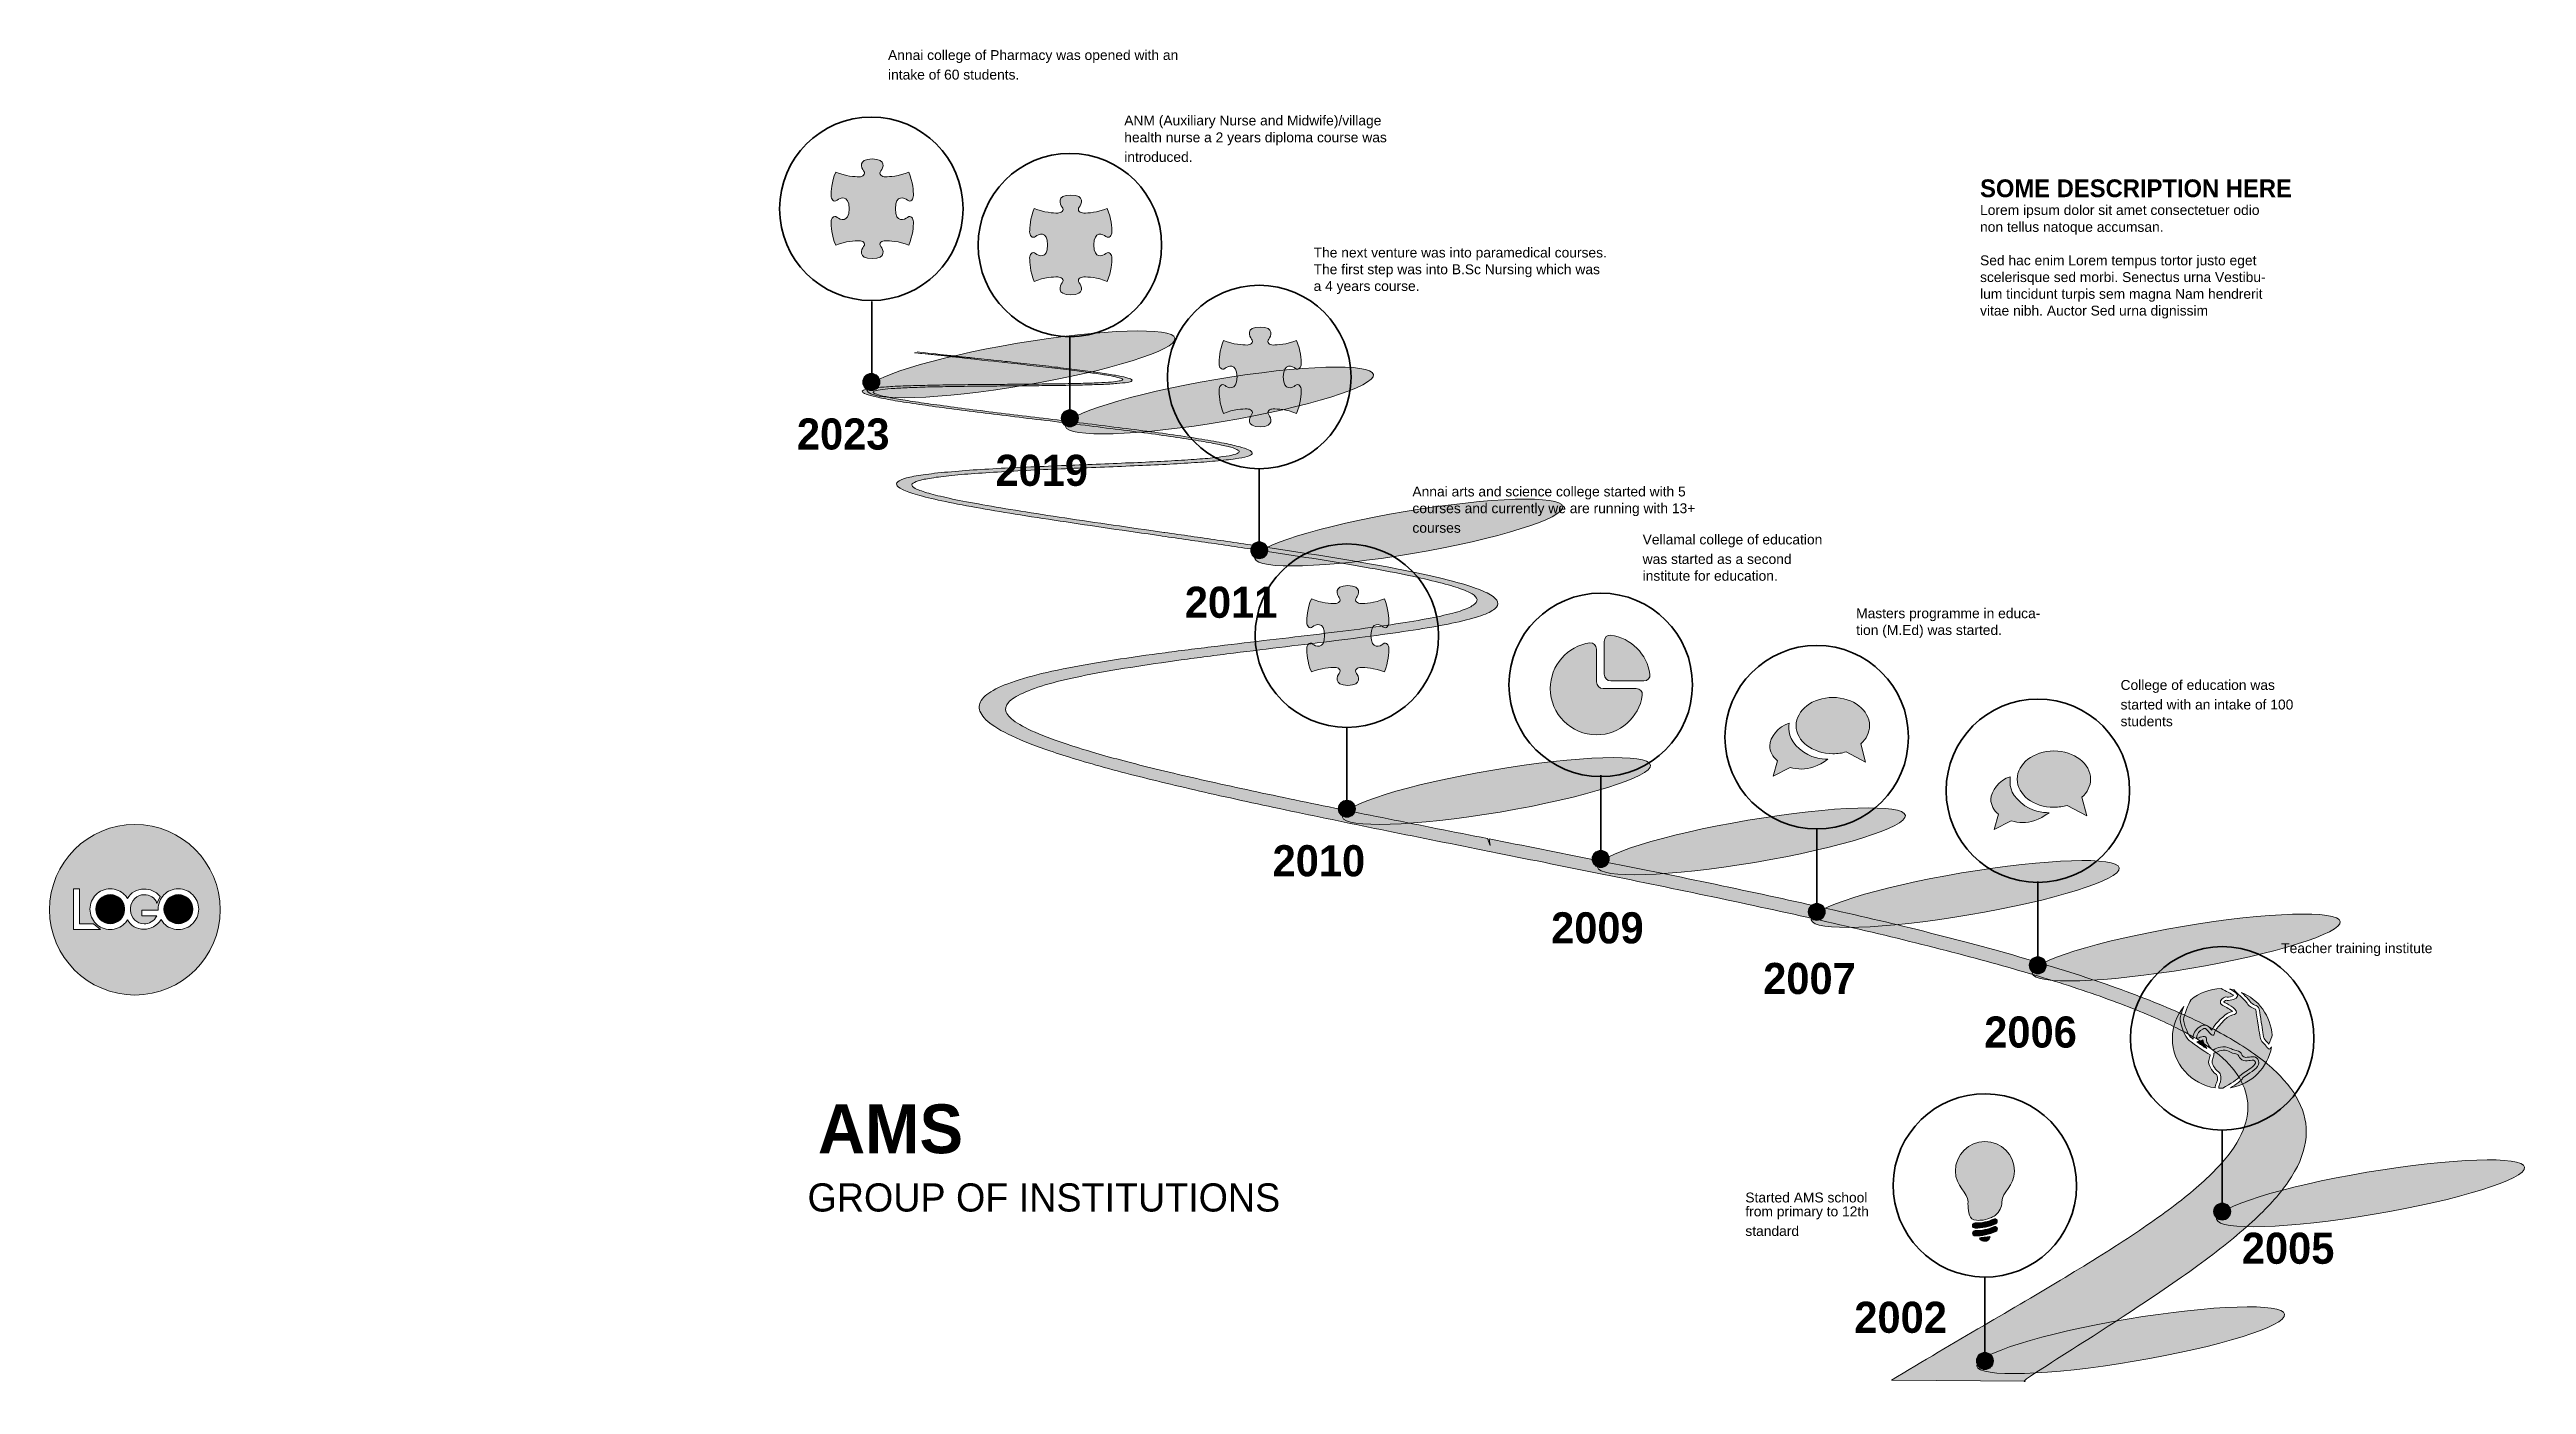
# Model space of a CAD drawing. Extents: x 285 to 2060, y -1472 to -514.
import ezdxf

# ---------------------------------------------------------------- set-up
doc = ezdxf.new("R2010")
doc.units = 0
doc.header["$MEASUREMENT"] = 0
doc.layers.add('Layer 1', color=7, linetype='Continuous', lineweight=0)

# ---------------------------------------------------------------- blocks, each defined once
blk = doc.blocks.new('Block_1')
at = {"layer": 'Layer 1', "true_color": 0x000000, "transparency": 33554687}
h = blk.add_hatch(color=18, dxfattribs=at)
h.dxf.hatch_style = 2
edge = h.paths.add_edge_path()
edge.add_spline(control_points=[(387.8, -1141.1), (385.2, -1143.7), (381.5, -1145.4), (377.5, -1145.4), (373.5, -1145.4), (369.8, -1143.7), (367.2, -1141.1), (366.4, -1140.2), (365.7, -1139.2), (365.1, -1138.2), (362.6, -1142.5), (357.5, -1145.2), (353, -1145.2), (347.8, -1145.2), (343.4, -1142.6), (341, -1138.4), (340.4, -1139.4), (339.8, -1140.3), (339, -1141.1), (336.4, -1143.7), (332.7, -1145.4), (328.7, -1145.4), (324.7, -1145.4), (321, -1143.7), (318.4, -1141.1), (315.9, -1138.4), (314.2, -1134.8), (314.2, -1130.7), (314.2, -1126.7), (315.9, -1123.1), (318.4, -1120.4), (321, -1117.8), (324.7, -1116.1), (328.7, -1116.1), (332.7, -1116.1), (336.4, -1117.8), (339, -1120.4), (339.8, -1121.2), (340.4, -1122.1), (341, -1123.1), (343.5, -1119), (347.8, -1116.3), (353, -1116.3), (356.9, -1116.3), (361.5, -1117.8), (364.3, -1121.5), (364.3, -1121.5), (364.3, -1121.6), (364.4, -1121.6), (364.4, -1121.6), (362.2, -1126.7), (362.2, -1126.7), (361, -1122.1), (356.6, -1120.4), (353, -1120.4), (347.7, -1120.4), (343.5, -1124.4), (343.2, -1130), (343.2, -1130.3), (343.2, -1130.5), (343.2, -1130.7), (343.2, -1131), (343.2, -1131.3), (343.2, -1131.5), (343.5, -1137.2), (347.7, -1141.3), (353, -1141.3), (356.5, -1141.3), (360.2, -1139.6), (362, -1135.5), (362, -1135.5), (351.4, -1135.5), (351.4, -1135.5), (351.4, -1135.5), (351.4, -1131.4), (351.4, -1131.4), (351.4, -1131.4), (363.1, -1131.4), (363.1, -1131.4), (363.1, -1131.1), (363, -1131), (363, -1130.7), (363, -1126.7), (364.7, -1123.1), (367.2, -1120.4), (369.8, -1117.8), (373.5, -1116.1), (377.5, -1116.1), (381.5, -1116.1), (385.2, -1117.8), (387.8, -1120.4), (390.4, -1123.1), (392.1, -1126.7), (392.1, -1130.7), (392.1, -1134.8), (390.4, -1138.4), (387.8, -1141.1)], knot_values=[0, 0, 0, 0, 1, 1, 1, 2, 2, 2, 3, 3, 3, 4, 4, 4, 5, 5, 5, 6, 6, 6, 7, 7, 7, 8, 8, 8, 9, 9, 9, 10, 10, 10, 11, 11, 11, 12, 12, 12, 13, 13, 13, 14, 14, 14, 15, 15, 15, 16, 16, 16, 17, 17, 17, 18, 18, 18, 19, 19, 19, 20, 20, 20, 21, 21, 21, 22, 22, 22, 23, 23, 23, 24, 24, 24, 25, 25, 25, 26, 26, 26, 27, 27, 27, 28, 28, 28, 29, 29, 29, 30, 30, 30, 31, 31, 31, 32, 32, 32, 32], degree=3, periodic=0)
edge = h.paths.add_edge_path()
edge.add_spline(control_points=[(302.5, -1145.4), (302.5, -1145.4), (302.5, -1116.1), (302.5, -1116.1), (302.5, -1116.1), (306.7, -1116.1), (306.7, -1116.1), (306.7, -1116.1), (306.7, -1141.3), (306.7, -1141.3), (306.7, -1141.3), (316.7, -1141.3), (316.7, -1141.3), (316.7, -1141.3), (321.8, -1145.4), (321.8, -1145.4), (321.8, -1145.4), (302.5, -1145.4), (302.5, -1145.4)], knot_values=[0, 0, 0, 0, 1, 1, 1, 2, 2, 2, 3, 3, 3, 4, 4, 4, 5, 5, 5, 6, 6, 6, 6], degree=3, periodic=0)
edge = h.paths.add_edge_path()
edge.add_spline(control_points=[(346.4, -1070), (312.6, -1070), (285.2, -1097.4), (285.2, -1131.2), (285.2, -1164.9), (312.6, -1192.3), (346.4, -1192.3), (380.1, -1192.3), (407.5, -1164.9), (407.5, -1131.2), (407.5, -1097.4), (380.1, -1070), (346.4, -1070)], knot_values=[0, 0, 0, 0, 1, 1, 1, 2, 2, 2, 3, 3, 3, 4, 4, 4, 4], degree=3, periodic=0)
h = blk.add_hatch(color=18, dxfattribs=at)
h.dxf.hatch_style = 2
edge = h.paths.add_edge_path()
edge.add_spline(control_points=[(339, -1130.2), (338.9, -1127.5), (337.8, -1125.1), (336.1, -1123.4), (334.2, -1121.5), (331.5, -1120.3), (328.7, -1120.3), (325.9, -1120.3), (323.3, -1121.5), (321.4, -1123.4), (319.5, -1125.3), (318.3, -1127.9), (318.3, -1130.7), (318.3, -1133.7), (319.5, -1136.2), (321.4, -1138.1), (323.3, -1140), (325.9, -1141.2), (328.7, -1141.2), (331.5, -1141.2), (334.2, -1140), (336.1, -1138.1), (337.8, -1136.4), (338.9, -1134), (339, -1131.3), (339, -1131.1), (339, -1131), (339, -1130.8), (339, -1130.6), (339, -1130.4), (339, -1130.2)], knot_values=[0, 0, 0, 0, 1, 1, 1, 2, 2, 2, 3, 3, 3, 4, 4, 4, 5, 5, 5, 6, 6, 6, 7, 7, 7, 8, 8, 8, 9, 9, 9, 10, 10, 10, 10], degree=3, periodic=0)
h = blk.add_hatch(color=18, dxfattribs=at)
h.dxf.hatch_style = 2
edge = h.paths.add_edge_path()
edge.add_spline(control_points=[(384.9, -1123.4), (383, -1121.5), (380.3, -1120.3), (377.5, -1120.3), (374.7, -1120.3), (372.1, -1121.5), (370.2, -1123.4), (368.3, -1125.3), (367.2, -1127.9), (367.2, -1130.7), (367.2, -1133.7), (368.3, -1136.2), (370.2, -1138.1), (372.1, -1140), (374.7, -1141.2), (377.5, -1141.2), (380.3, -1141.2), (383, -1140), (384.9, -1138.1), (386.7, -1136.2), (387.9, -1133.7), (387.9, -1130.7), (387.9, -1127.8), (386.7, -1125.3), (384.9, -1123.4)], knot_values=[0, 0, 0, 0, 1, 1, 1, 2, 2, 2, 3, 3, 3, 4, 4, 4, 5, 5, 5, 6, 6, 6, 7, 7, 7, 8, 8, 8, 8], degree=3, periodic=0)
at = {"layer": 'Layer 1'}
for points, knots in [([(346.4, -1070), (312.6, -1070), (285.2, -1097.4), (285.2, -1131.2), (285.2, -1164.9), (312.6, -1192.3), (346.4, -1192.3), (380.1, -1192.3), (407.5, -1164.9), (407.5, -1131.2), (407.5, -1097.4), (380.1, -1070), (346.4, -1070)], [0, 0, 0, 0, 1, 1, 1, 2, 2, 2, 3, 3, 3, 4, 4, 4, 4]), ([(302.5, -1145.4), (302.5, -1145.4), (302.5, -1116.1), (302.5, -1116.1), (302.5, -1116.1), (306.7, -1116.1), (306.7, -1116.1), (306.7, -1116.1), (306.7, -1141.3), (306.7, -1141.3), (306.7, -1141.3), (316.7, -1141.3), (316.7, -1141.3), (316.7, -1141.3), (321.8, -1145.4), (321.8, -1145.4), (321.8, -1145.4), (302.5, -1145.4), (302.5, -1145.4)], [0, 0, 0, 0, 1, 1, 1, 2, 2, 2, 3, 3, 3, 4, 4, 4, 5, 5, 5, 6, 6, 6, 6]), ([(387.8, -1141.1), (385.2, -1143.7), (381.5, -1145.4), (377.5, -1145.4), (373.5, -1145.4), (369.8, -1143.7), (367.2, -1141.1), (366.4, -1140.2), (365.7, -1139.2), (365.1, -1138.2), (362.6, -1142.5), (357.5, -1145.2), (353, -1145.2), (347.8, -1145.2), (343.4, -1142.6), (341, -1138.4), (340.4, -1139.4), (339.8, -1140.3), (339, -1141.1), (336.4, -1143.7), (332.7, -1145.4), (328.7, -1145.4), (324.7, -1145.4), (321, -1143.7), (318.4, -1141.1), (315.9, -1138.4), (314.2, -1134.8), (314.2, -1130.7), (314.2, -1126.7), (315.9, -1123.1), (318.4, -1120.4), (321, -1117.8), (324.7, -1116.1), (328.7, -1116.1), (332.7, -1116.1), (336.4, -1117.8), (339, -1120.4), (339.8, -1121.2), (340.4, -1122.1), (341, -1123.1), (343.5, -1119), (347.8, -1116.3), (353, -1116.3), (356.9, -1116.3), (361.5, -1117.8), (364.3, -1121.5), (364.3, -1121.5), (364.3, -1121.6), (364.4, -1121.6), (364.4, -1121.6), (362.2, -1126.7), (362.2, -1126.7), (361, -1122.1), (356.6, -1120.4), (353, -1120.4), (347.7, -1120.4), (343.5, -1124.4), (343.2, -1130), (343.2, -1130.3), (343.2, -1130.5), (343.2, -1130.7), (343.2, -1131), (343.2, -1131.3), (343.2, -1131.5), (343.5, -1137.2), (347.7, -1141.3), (353, -1141.3), (356.5, -1141.3), (360.2, -1139.6), (362, -1135.5), (362, -1135.5), (351.4, -1135.5), (351.4, -1135.5), (351.4, -1135.5), (351.4, -1131.4), (351.4, -1131.4), (351.4, -1131.4), (363.1, -1131.4), (363.1, -1131.4), (363.1, -1131.1), (363, -1131), (363, -1130.7), (363, -1126.7), (364.7, -1123.1), (367.2, -1120.4), (369.8, -1117.8), (373.5, -1116.1), (377.5, -1116.1), (381.5, -1116.1), (385.2, -1117.8), (387.8, -1120.4), (390.4, -1123.1), (392.1, -1126.7), (392.1, -1130.7), (392.1, -1134.8), (390.4, -1138.4), (387.8, -1141.1)], [0, 0, 0, 0, 1, 1, 1, 2, 2, 2, 3, 3, 3, 4, 4, 4, 5, 5, 5, 6, 6, 6, 7, 7, 7, 8, 8, 8, 9, 9, 9, 10, 10, 10, 11, 11, 11, 12, 12, 12, 13, 13, 13, 14, 14, 14, 15, 15, 15, 16, 16, 16, 17, 17, 17, 18, 18, 18, 19, 19, 19, 20, 20, 20, 21, 21, 21, 22, 22, 22, 23, 23, 23, 24, 24, 24, 25, 25, 25, 26, 26, 26, 27, 27, 27, 28, 28, 28, 29, 29, 29, 30, 30, 30, 31, 31, 31, 32, 32, 32, 32]), ([(339, -1130.2), (338.9, -1127.5), (337.8, -1125.1), (336.1, -1123.4), (334.2, -1121.5), (331.5, -1120.3), (328.7, -1120.3), (325.9, -1120.3), (323.3, -1121.5), (321.4, -1123.4), (319.5, -1125.3), (318.3, -1127.9), (318.3, -1130.7), (318.3, -1133.7), (319.5, -1136.2), (321.4, -1138.1), (323.3, -1140), (325.9, -1141.2), (328.7, -1141.2), (331.5, -1141.2), (334.2, -1140), (336.1, -1138.1), (337.8, -1136.4), (338.9, -1134), (339, -1131.3), (339, -1131.1), (339, -1131), (339, -1130.8), (339, -1130.6), (339, -1130.4), (339, -1130.2)], [0, 0, 0, 0, 1, 1, 1, 2, 2, 2, 3, 3, 3, 4, 4, 4, 5, 5, 5, 6, 6, 6, 7, 7, 7, 8, 8, 8, 9, 9, 9, 10, 10, 10, 10]), ([(384.9, -1123.4), (383, -1121.5), (380.3, -1120.3), (377.5, -1120.3), (374.7, -1120.3), (372.1, -1121.5), (370.2, -1123.4), (368.3, -1125.3), (367.2, -1127.9), (367.2, -1130.7), (367.2, -1133.7), (368.3, -1136.2), (370.2, -1138.1), (372.1, -1140), (374.7, -1141.2), (377.5, -1141.2), (380.3, -1141.2), (383, -1140), (384.9, -1138.1), (386.7, -1136.2), (387.9, -1133.7), (387.9, -1130.7), (387.9, -1127.8), (386.7, -1125.3), (384.9, -1123.4)], [0, 0, 0, 0, 1, 1, 1, 2, 2, 2, 3, 3, 3, 4, 4, 4, 5, 5, 5, 6, 6, 6, 7, 7, 7, 8, 8, 8, 8])]:
    blk.add_open_spline(points, degree=3, knots=knots, dxfattribs=at)
blk = doc.blocks.new('Block_0')
at = {"layer": 'Layer 1'}
blk.add_blockref('Block_1', (0, 0), dxfattribs=at)
at = {"layer": 'Layer 1', "char_height": 0.2, "attachment_point": 7}
for s, insert in [('\\C251;\\c5066061;\\FFira Sans ExtraBold|b1|i0|c1;\\H34.996851;\\W1.000000;AMS', (835.9, -1306.2)), ('\\C251;\\c5066061;\\FFira Sans Light|b0|i0|c1;\\H20.178000;\\W1.000000;GROUP OF INSTITUTIONS', (828.4, -1347.8))]:
    blk.add_mtext(s, dxfattribs=dict(at, insert=insert))
blk = doc.blocks.new('Block_3')
at = {"layer": 'Layer 1', "true_color": 0x86a800, "transparency": 33554687}
h = blk.add_hatch(color=54, dxfattribs=at)
h.dxf.hatch_style = 2
edge = h.paths.add_edge_path()
edge.add_spline(control_points=[(1845.8594, -1193.7568), (1846.6143, -1193.9951), (1849.4648, -1193.3682), (1850.4502, -1192.7168), (1849.0166, -1191.5547), (1844.6992, -1189.2725), (1841.4561, -1187.6699), (1833.2441, -1187.8633), (1825.709, -1190.8252), (1819.7529, -1195.6709), (1819.7324, -1195.7881), (1819.7139, -1195.9082), (1819.6563, -1196.0195), (1818.25, -1198.7471), (1814.6045, -1206.54), (1814.6045, -1209.7705), (1814.6045, -1213.6445), (1818.1006, -1221.1064), (1819.585, -1222.4717), (1819.9258, -1222.7852), (1820.6104, -1223.3213), (1821.5078, -1223.9951), (1821.4102, -1223.6553), (1821.3613, -1223.2744), (1821.3613, -1222.8525), (1821.3613, -1219.2842), (1824.3496, -1215.8848), (1827.1641, -1214.4961), (1829.0078, -1213.5859), (1830.6533, -1213.5703), (1831.7969, -1214.4473), (1832.8486, -1215.2529), (1833.876, -1216.4512), (1834.7168, -1217.4521), (1835.0654, -1216.7324), (1835.6406, -1215.7822), (1836.5869, -1214.5195), (1839.4229, -1210.7324), (1845.4521, -1204.5596), (1849.5537, -1204.123), (1849.5713, -1204.123), (1849.585, -1204.1201), (1849.5996, -1204.1201), (1848.4668, -1202.9658), (1845.1211, -1200.9004), (1842.6367, -1199.7549), (1841.166, -1199.0811), (1840.5742, -1197.751), (1841.1279, -1196.3682), (1841.7832, -1194.7275), (1844.1426, -1193.166), (1845.8594, -1193.7568)], knot_values=[0, 0, 0, 0, 1, 1, 1, 2, 2, 2, 3, 3, 3, 4, 4, 4, 5, 5, 5, 6, 6, 6, 7, 7, 7, 8, 8, 8, 9, 9, 9, 10, 10, 10, 11, 11, 11, 12, 12, 12, 13, 13, 13, 14, 14, 14, 15, 15, 15, 16, 16, 16, 17, 17, 17, 17], degree=3, periodic=0)
h = blk.add_hatch(color=54, dxfattribs=at)
h.dxf.hatch_style = 2
edge = h.paths.add_edge_path()
edge.add_spline(control_points=[(1876.252, -1230.9844), (1876.1816, -1230.9971), (1876.1143, -1231), (1876.0469, -1231), (1875.5693, -1231), (1875.1094, -1230.7158), (1874.9004, -1230.2852), (1874.7246, -1230.0332), (1873.9961, -1229.2451), (1873.4072, -1228.6064), (1872.165, -1227.2607), (1870.7578, -1225.7354), (1870.1465, -1224.7246), (1869.5859, -1223.793), (1869.0068, -1220.248), (1867.8203, -1212.3818), (1867.2305, -1208.4678), (1866.502, -1203.6396), (1866.1553, -1202.5605), (1865.8633, -1202.3535), (1865.0898, -1201.9639), (1864.5068, -1201.6709), (1862.4824, -1200.6484), (1860.3877, -1199.5938), (1860.0117, -1198.04), (1859.6787, -1197.1943), (1856.1387, -1193.8857), (1854.2373, -1192.1084), (1852.8369, -1190.7988), (1851.627, -1189.668), (1851.0586, -1189.0146), (1850.9766, -1188.918), (1850.9248, -1188.8066), (1850.877, -1188.6953), (1849.7813, -1188.4258), (1848.665, -1188.2021), (1847.5322, -1188.0361), (1849.665, -1189.2021), (1851.6982, -1190.4238), (1852.4863, -1191.2295), (1853.2178, -1191.9736), (1853.3408, -1192.958), (1852.8105, -1193.793), (1851.6484, -1195.6318), (1846.7578, -1196.6787), (1845.0557, -1196.0898), (1844.9219, -1196.0752), (1844.4463, -1196.2148), (1843.9453, -1196.6348), (1843.541, -1196.9746), (1843.3955, -1197.2822), (1843.3916, -1197.376), (1843.3984, -1197.3467), (1843.4775, -1197.4258), (1843.668, -1197.5127), (1844.6143, -1197.9473), (1852.8789, -1201.8457), (1852.3955, -1204.7871), (1852.2803, -1205.4912), (1851.7383, -1206.373), (1849.8145, -1206.5781), (1845.3643, -1207.0518), (1836.8389, -1217.418), (1836.6885, -1219.1934), (1836.8965, -1220.2891), (1836.4023, -1220.793), (1835.9531, -1221.0039), (1834.8965, -1221.4961), (1834.208, -1220.6816), (1832.959, -1219.1953), (1832.168, -1218.2578), (1831.1875, -1217.0898), (1830.2969, -1216.4072), (1830.0176, -1216.1924), (1829.2793, -1216.2041), (1828.2539, -1216.709), (1826.127, -1217.7607), (1823.8301, -1220.4063), (1823.8301, -1222.8525), (1823.8301, -1223.248), (1823.9043, -1223.3711), (1823.9043, -1223.374), (1824.2402, -1223.4883), (1825.7432, -1222.9102), (1826.459, -1222.6328), (1827.959, -1222.0586), (1829.2529, -1221.5596), (1830.2266, -1222.2783), (1830.5215, -1222.4922), (1831, -1223.0049), (1830.9326, -1223.9951), (1830.7803, -1226.2529), (1833.7012, -1230.6162), (1835.292, -1231.4922), (1835.6436, -1231.6855), (1836.0479, -1231.5439), (1837.2637, -1230.9502), (1838.5283, -1230.335), (1840.2578, -1229.4932), (1842.7178, -1229.3936), (1845.5068, -1229.291), (1847.2539, -1230.1328), (1848.7939, -1230.8828), (1849.9346, -1231.4385), (1850.9209, -1231.9189), (1852.3008, -1232.0518), (1854.8125, -1232.2949), (1855.6582, -1233.8242), (1856.2773, -1234.9375), (1856.7959, -1235.875), (1857.1709, -1236.5488), (1858.4307, -1236.8564), (1859.5146, -1237.1162), (1860.6914, -1236.9258), (1861.8311, -1236.7393), (1863.9463, -1236.3936), (1866.8408, -1235.9209), (1868.3096, -1239.5313), (1869.7979, -1243.1807), (1864.623, -1246.5205), (1860.4629, -1249.2051), (1859.0361, -1250.125), (1857.082, -1251.3896), (1856.8008, -1251.8887), (1856.3828, -1253.4561), (1852.2314, -1256.2881), (1848.1816, -1258.7295), (1863.165, -1256.2412), (1875.0293, -1244.415), (1877.5723, -1229.4492), (1877.1162, -1230.3115), (1876.6621, -1230.9121), (1876.252, -1230.9844)], knot_values=[0, 0, 0, 0, 1, 1, 1, 2, 2, 2, 3, 3, 3, 4, 4, 4, 5, 5, 5, 6, 6, 6, 7, 7, 7, 8, 8, 8, 9, 9, 9, 10, 10, 10, 11, 11, 11, 12, 12, 12, 13, 13, 13, 14, 14, 14, 15, 15, 15, 16, 16, 16, 17, 17, 17, 18, 18, 18, 19, 19, 19, 20, 20, 20, 21, 21, 21, 22, 22, 22, 23, 23, 23, 24, 24, 24, 25, 25, 25, 26, 26, 26, 27, 27, 27, 28, 28, 28, 29, 29, 29, 30, 30, 30, 31, 31, 31, 32, 32, 32, 33, 33, 33, 34, 34, 34, 35, 35, 35, 36, 36, 36, 37, 37, 37, 38, 38, 38, 39, 39, 39, 40, 40, 40, 41, 41, 41, 42, 42, 42, 43, 43, 43, 44, 44, 44, 44], degree=3, periodic=0)
h = blk.add_hatch(color=54, dxfattribs=at)
h.dxf.hatch_style = 2
edge = h.paths.add_edge_path()
edge.add_spline(control_points=[(1837.29, -1258.8662), (1837.2402, -1257.835), (1837.4531, -1256.5586), (1838.2236, -1255.1396), (1839.499, -1252.7969), (1838.7402, -1249.7617), (1838.1543, -1249.3975), (1836.4258, -1248.4873), (1832.5049, -1243.3105), (1832.5049, -1240.3506), (1832.5049, -1239.0449), (1832.957, -1237.6025), (1833.3555, -1236.3291), (1833.4785, -1235.9385), (1833.6309, -1235.4531), (1833.7236, -1235.0898), (1829.9277, -1233.3496), (1818.5156, -1224.8438), (1817.915, -1224.2881), (1815.8945, -1222.4307), (1812.1348, -1214.2441), (1812.1348, -1209.7705), (1812.1348, -1207.4336), (1813.4775, -1203.7012), (1814.8184, -1200.5449), (1809.6387, -1206.7539), (1806.5137, -1214.7363), (1806.5137, -1223.4355), (1806.5137, -1241.4678), (1819.9229, -1256.4209), (1837.29, -1258.8662)], knot_values=[0, 0, 0, 0, 1, 1, 1, 2, 2, 2, 3, 3, 3, 4, 4, 4, 5, 5, 5, 6, 6, 6, 7, 7, 7, 8, 8, 8, 9, 9, 9, 10, 10, 10, 10], degree=3, periodic=0)
h = blk.add_hatch(color=54, dxfattribs=at)
h.dxf.hatch_style = 2
edge = h.paths.add_edge_path()
edge.add_spline(control_points=[(1856.0039, -1190.3828), (1860.2793, -1194.3809), (1862.1211, -1196.2588), (1862.4121, -1197.4609), (1862.6484, -1197.9707), (1864.6533, -1198.9814), (1865.6172, -1199.4668), (1866.917, -1200.1211), (1867.6738, -1200.5166), (1868.0986, -1201.0049), (1868.623, -1201.6064), (1868.9238, -1203.1504), (1870.2627, -1212.0156), (1870.9346, -1216.4834), (1871.8574, -1222.6035), (1872.2783, -1223.4814), (1872.7412, -1224.2471), (1874.1748, -1225.7998), (1875.2207, -1226.9336), (1875.4248, -1227.1563), (1875.6094, -1227.3555), (1875.7715, -1227.5332), (1876.5996, -1225.5068), (1877.8154, -1222.0967), (1878.0088, -1221.168), (1877.1338, -1207.2666), (1868.2939, -1195.4951), (1856.0039, -1190.3828)], knot_values=[0, 0, 0, 0, 1, 1, 1, 2, 2, 2, 3, 3, 3, 4, 4, 4, 5, 5, 5, 6, 6, 6, 7, 7, 7, 8, 8, 8, 9, 9, 9, 9], degree=3, periodic=0)
h = blk.add_hatch(color=54, dxfattribs=at)
h.dxf.hatch_style = 2
edge = h.paths.add_edge_path()
edge.add_spline(control_points=[(1827.3467, -1224.9355), (1826.2598, -1225.3545), (1825.0752, -1225.8086), (1824.0117, -1225.8086), (1824.0088, -1225.8086), (1824.0059, -1225.8086), (1824.0029, -1225.8086), (1826.2705, -1227.4287), (1828.9717, -1229.2881), (1831.1338, -1230.7041), (1829.7725, -1228.8262), (1828.6172, -1226.458), (1828.4746, -1224.5254), (1828.1143, -1224.6396), (1827.6807, -1224.8096), (1827.3467, -1224.9355)], knot_values=[0, 0, 0, 0, 1, 1, 1, 2, 2, 2, 3, 3, 3, 4, 4, 4, 5, 5, 5, 5], degree=3, periodic=0)
h = blk.add_hatch(color=54, dxfattribs=at)
h.dxf.hatch_style = 2
edge = h.paths.add_edge_path()
edge.add_spline(control_points=[(1839.7852, -1259.0898), (1839.7852, -1259.0898), (1842.6387, -1259.0898), (1842.6387, -1259.0898), (1847.9561, -1256.1211), (1853.9131, -1252.2773), (1854.4629, -1251.1143), (1854.7676, -1249.9873), (1856.1914, -1249.0234), (1859.125, -1247.1328), (1861.9727, -1245.2939), (1866.7412, -1242.2168), (1866.0264, -1240.4629), (1865.3301, -1238.7549), (1864.5586, -1238.79), (1862.2275, -1239.1738), (1860.9121, -1239.3906), (1859.4229, -1239.6309), (1857.8496, -1239.2529), (1855.5361, -1238.6934), (1854.7178, -1237.2139), (1854.1182, -1236.1357), (1853.5615, -1235.1309), (1853.2832, -1234.626), (1852.0615, -1234.5068), (1850.2412, -1234.3311), (1848.9561, -1233.707), (1847.7139, -1233.1006), (1846.249, -1232.3887), (1844.9746, -1231.7813), (1842.8174, -1231.8584), (1840.873, -1231.9375), (1839.5283, -1232.5908), (1838.3467, -1233.168), (1837.6416, -1233.5127), (1836.9268, -1233.8613), (1836.1846, -1233.9932), (1836.4365, -1234.7529), (1836.1348, -1235.7227), (1835.71, -1237.0703), (1835.3818, -1238.1191), (1834.9727, -1239.4229), (1834.9727, -1240.3506), (1834.9727, -1242.332), (1838.3301, -1246.7021), (1839.3057, -1247.2148), (1840.0723, -1247.6143), (1840.6699, -1248.4639), (1841.0361, -1249.668), (1841.5283, -1251.2871), (1841.6553, -1253.998), (1840.3926, -1256.3184), (1839.7061, -1257.5811), (1839.6895, -1258.5273), (1839.7852, -1259.0898)], knot_values=[0, 0, 0, 0, 1, 1, 1, 2, 2, 2, 3, 3, 3, 4, 4, 4, 5, 5, 5, 6, 6, 6, 7, 7, 7, 8, 8, 8, 9, 9, 9, 10, 10, 10, 11, 11, 11, 12, 12, 12, 13, 13, 13, 14, 14, 14, 15, 15, 15, 16, 16, 16, 17, 17, 17, 18, 18, 18, 18], degree=3, periodic=0)
at = {"layer": 'Layer 1'}
for points, knots in [([(1845.8594, -1193.7568), (1846.6143, -1193.9951), (1849.4648, -1193.3682), (1850.4502, -1192.7168), (1849.0166, -1191.5547), (1844.6992, -1189.2725), (1841.4561, -1187.6699), (1833.2441, -1187.8633), (1825.709, -1190.8252), (1819.7529, -1195.6709), (1819.7324, -1195.7881), (1819.7139, -1195.9082), (1819.6563, -1196.0195), (1818.25, -1198.7471), (1814.6045, -1206.54), (1814.6045, -1209.7705), (1814.6045, -1213.6445), (1818.1006, -1221.1064), (1819.585, -1222.4717), (1819.9258, -1222.7852), (1820.6104, -1223.3213), (1821.5078, -1223.9951), (1821.4102, -1223.6553), (1821.3613, -1223.2744), (1821.3613, -1222.8525), (1821.3613, -1219.2842), (1824.3496, -1215.8848), (1827.1641, -1214.4961), (1829.0078, -1213.5859), (1830.6533, -1213.5703), (1831.7969, -1214.4473), (1832.8486, -1215.2529), (1833.876, -1216.4512), (1834.7168, -1217.4521), (1835.0654, -1216.7324), (1835.6406, -1215.7822), (1836.5869, -1214.5195), (1839.4229, -1210.7324), (1845.4521, -1204.5596), (1849.5537, -1204.123), (1849.5713, -1204.123), (1849.585, -1204.1201), (1849.5996, -1204.1201), (1848.4668, -1202.9658), (1845.1211, -1200.9004), (1842.6367, -1199.7549), (1841.166, -1199.0811), (1840.5742, -1197.751), (1841.1279, -1196.3682), (1841.7832, -1194.7275), (1844.1426, -1193.166), (1845.8594, -1193.7568)], [0, 0, 0, 0, 1, 1, 1, 2, 2, 2, 3, 3, 3, 4, 4, 4, 5, 5, 5, 6, 6, 6, 7, 7, 7, 8, 8, 8, 9, 9, 9, 10, 10, 10, 11, 11, 11, 12, 12, 12, 13, 13, 13, 14, 14, 14, 15, 15, 15, 16, 16, 16, 17, 17, 17, 17]), ([(1876.252, -1230.9844), (1876.1816, -1230.9971), (1876.1143, -1231), (1876.0469, -1231), (1875.5693, -1231), (1875.1094, -1230.7158), (1874.9004, -1230.2852), (1874.7246, -1230.0332), (1873.9961, -1229.2451), (1873.4072, -1228.6064), (1872.165, -1227.2607), (1870.7578, -1225.7354), (1870.1465, -1224.7246), (1869.5859, -1223.793), (1869.0068, -1220.248), (1867.8203, -1212.3818), (1867.2305, -1208.4678), (1866.502, -1203.6396), (1866.1553, -1202.5605), (1865.8633, -1202.3535), (1865.0898, -1201.9639), (1864.5068, -1201.6709), (1862.4824, -1200.6484), (1860.3877, -1199.5938), (1860.0117, -1198.04), (1859.6787, -1197.1943), (1856.1387, -1193.8857), (1854.2373, -1192.1084), (1852.8369, -1190.7988), (1851.627, -1189.668), (1851.0586, -1189.0146), (1850.9766, -1188.918), (1850.9248, -1188.8066), (1850.877, -1188.6953), (1849.7813, -1188.4258), (1848.665, -1188.2021), (1847.5322, -1188.0361), (1849.665, -1189.2021), (1851.6982, -1190.4238), (1852.4863, -1191.2295), (1853.2178, -1191.9736), (1853.3408, -1192.958), (1852.8105, -1193.793), (1851.6484, -1195.6318), (1846.7578, -1196.6787), (1845.0557, -1196.0898), (1844.9219, -1196.0752), (1844.4463, -1196.2148), (1843.9453, -1196.6348), (1843.541, -1196.9746), (1843.3955, -1197.2822), (1843.3916, -1197.376), (1843.3984, -1197.3467), (1843.4775, -1197.4258), (1843.668, -1197.5127), (1844.6143, -1197.9473), (1852.8789, -1201.8457), (1852.3955, -1204.7871), (1852.2803, -1205.4912), (1851.7383, -1206.373), (1849.8145, -1206.5781), (1845.3643, -1207.0518), (1836.8389, -1217.418), (1836.6885, -1219.1934), (1836.8965, -1220.2891), (1836.4023, -1220.793), (1835.9531, -1221.0039), (1834.8965, -1221.4961), (1834.208, -1220.6816), (1832.959, -1219.1953), (1832.168, -1218.2578), (1831.1875, -1217.0898), (1830.2969, -1216.4072), (1830.0176, -1216.1924), (1829.2793, -1216.2041), (1828.2539, -1216.709), (1826.127, -1217.7607), (1823.8301, -1220.4063), (1823.8301, -1222.8525), (1823.8301, -1223.248), (1823.9043, -1223.3711), (1823.9043, -1223.374), (1824.2402, -1223.4883), (1825.7432, -1222.9102), (1826.459, -1222.6328), (1827.959, -1222.0586), (1829.2529, -1221.5596), (1830.2266, -1222.2783), (1830.5215, -1222.4922), (1831, -1223.0049), (1830.9326, -1223.9951), (1830.7803, -1226.2529), (1833.7012, -1230.6162), (1835.292, -1231.4922), (1835.6436, -1231.6855), (1836.0479, -1231.5439), (1837.2637, -1230.9502), (1838.5283, -1230.335), (1840.2578, -1229.4932), (1842.7178, -1229.3936), (1845.5068, -1229.291), (1847.2539, -1230.1328), (1848.7939, -1230.8828), (1849.9346, -1231.4385), (1850.9209, -1231.9189), (1852.3008, -1232.0518), (1854.8125, -1232.2949), (1855.6582, -1233.8242), (1856.2773, -1234.9375), (1856.7959, -1235.875), (1857.1709, -1236.5488), (1858.4307, -1236.8564), (1859.5146, -1237.1162), (1860.6914, -1236.9258), (1861.8311, -1236.7393), (1863.9463, -1236.3936), (1866.8408, -1235.9209), (1868.3096, -1239.5313), (1869.7979, -1243.1807), (1864.623, -1246.5205), (1860.4629, -1249.2051), (1859.0361, -1250.125), (1857.082, -1251.3896), (1856.8008, -1251.8887), (1856.3828, -1253.4561), (1852.2314, -1256.2881), (1848.1816, -1258.7295), (1863.165, -1256.2412), (1875.0293, -1244.415), (1877.5723, -1229.4492), (1877.1162, -1230.3115), (1876.6621, -1230.9121), (1876.252, -1230.9844)], [0, 0, 0, 0, 1, 1, 1, 2, 2, 2, 3, 3, 3, 4, 4, 4, 5, 5, 5, 6, 6, 6, 7, 7, 7, 8, 8, 8, 9, 9, 9, 10, 10, 10, 11, 11, 11, 12, 12, 12, 13, 13, 13, 14, 14, 14, 15, 15, 15, 16, 16, 16, 17, 17, 17, 18, 18, 18, 19, 19, 19, 20, 20, 20, 21, 21, 21, 22, 22, 22, 23, 23, 23, 24, 24, 24, 25, 25, 25, 26, 26, 26, 27, 27, 27, 28, 28, 28, 29, 29, 29, 30, 30, 30, 31, 31, 31, 32, 32, 32, 33, 33, 33, 34, 34, 34, 35, 35, 35, 36, 36, 36, 37, 37, 37, 38, 38, 38, 39, 39, 39, 40, 40, 40, 41, 41, 41, 42, 42, 42, 43, 43, 43, 44, 44, 44, 44]), ([(1837.29, -1258.8662), (1837.2402, -1257.835), (1837.4531, -1256.5586), (1838.2236, -1255.1396), (1839.499, -1252.7969), (1838.7402, -1249.7617), (1838.1543, -1249.3975), (1836.4258, -1248.4873), (1832.5049, -1243.3105), (1832.5049, -1240.3506), (1832.5049, -1239.0449), (1832.957, -1237.6025), (1833.3555, -1236.3291), (1833.4785, -1235.9385), (1833.6309, -1235.4531), (1833.7236, -1235.0898), (1829.9277, -1233.3496), (1818.5156, -1224.8438), (1817.915, -1224.2881), (1815.8945, -1222.4307), (1812.1348, -1214.2441), (1812.1348, -1209.7705), (1812.1348, -1207.4336), (1813.4775, -1203.7012), (1814.8184, -1200.5449), (1809.6387, -1206.7539), (1806.5137, -1214.7363), (1806.5137, -1223.4355), (1806.5137, -1241.4678), (1819.9229, -1256.4209), (1837.29, -1258.8662)], [0, 0, 0, 0, 1, 1, 1, 2, 2, 2, 3, 3, 3, 4, 4, 4, 5, 5, 5, 6, 6, 6, 7, 7, 7, 8, 8, 8, 9, 9, 9, 10, 10, 10, 10]), ([(1856.0039, -1190.3828), (1860.2793, -1194.3809), (1862.1211, -1196.2588), (1862.4121, -1197.4609), (1862.6484, -1197.9707), (1864.6533, -1198.9814), (1865.6172, -1199.4668), (1866.917, -1200.1211), (1867.6738, -1200.5166), (1868.0986, -1201.0049), (1868.623, -1201.6064), (1868.9238, -1203.1504), (1870.2627, -1212.0156), (1870.9346, -1216.4834), (1871.8574, -1222.6035), (1872.2783, -1223.4814), (1872.7412, -1224.2471), (1874.1748, -1225.7998), (1875.2207, -1226.9336), (1875.4248, -1227.1563), (1875.6094, -1227.3555), (1875.7715, -1227.5332), (1876.5996, -1225.5068), (1877.8154, -1222.0967), (1878.0088, -1221.168), (1877.1338, -1207.2666), (1868.2939, -1195.4951), (1856.0039, -1190.3828)], [0, 0, 0, 0, 1, 1, 1, 2, 2, 2, 3, 3, 3, 4, 4, 4, 5, 5, 5, 6, 6, 6, 7, 7, 7, 8, 8, 8, 9, 9, 9, 9]), ([(1827.3467, -1224.9355), (1826.2598, -1225.3545), (1825.0752, -1225.8086), (1824.0117, -1225.8086), (1824.0088, -1225.8086), (1824.0059, -1225.8086), (1824.0029, -1225.8086), (1826.2705, -1227.4287), (1828.9717, -1229.2881), (1831.1338, -1230.7041), (1829.7725, -1228.8262), (1828.6172, -1226.458), (1828.4746, -1224.5254), (1828.1143, -1224.6396), (1827.6807, -1224.8096), (1827.3467, -1224.9355)], [0, 0, 0, 0, 1, 1, 1, 2, 2, 2, 3, 3, 3, 4, 4, 4, 5, 5, 5, 5]), ([(1839.7852, -1259.0898), (1839.7852, -1259.0898), (1842.6387, -1259.0898), (1842.6387, -1259.0898), (1847.9561, -1256.1211), (1853.9131, -1252.2773), (1854.4629, -1251.1143), (1854.7676, -1249.9873), (1856.1914, -1249.0234), (1859.125, -1247.1328), (1861.9727, -1245.2939), (1866.7412, -1242.2168), (1866.0264, -1240.4629), (1865.3301, -1238.7549), (1864.5586, -1238.79), (1862.2275, -1239.1738), (1860.9121, -1239.3906), (1859.4229, -1239.6309), (1857.8496, -1239.2529), (1855.5361, -1238.6934), (1854.7178, -1237.2139), (1854.1182, -1236.1357), (1853.5615, -1235.1309), (1853.2832, -1234.626), (1852.0615, -1234.5068), (1850.2412, -1234.3311), (1848.9561, -1233.707), (1847.7139, -1233.1006), (1846.249, -1232.3887), (1844.9746, -1231.7813), (1842.8174, -1231.8584), (1840.873, -1231.9375), (1839.5283, -1232.5908), (1838.3467, -1233.168), (1837.6416, -1233.5127), (1836.9268, -1233.8613), (1836.1846, -1233.9932), (1836.4365, -1234.7529), (1836.1348, -1235.7227), (1835.71, -1237.0703), (1835.3818, -1238.1191), (1834.9727, -1239.4229), (1834.9727, -1240.3506), (1834.9727, -1242.332), (1838.3301, -1246.7021), (1839.3057, -1247.2148), (1840.0723, -1247.6143), (1840.6699, -1248.4639), (1841.0361, -1249.668), (1841.5283, -1251.2871), (1841.6553, -1253.998), (1840.3926, -1256.3184), (1839.7061, -1257.5811), (1839.6895, -1258.5273), (1839.7852, -1259.0898)], [0, 0, 0, 0, 1, 1, 1, 2, 2, 2, 3, 3, 3, 4, 4, 4, 5, 5, 5, 6, 6, 6, 7, 7, 7, 8, 8, 8, 9, 9, 9, 10, 10, 10, 11, 11, 11, 12, 12, 12, 13, 13, 13, 14, 14, 14, 15, 15, 15, 16, 16, 16, 17, 17, 17, 18, 18, 18, 18])]:
    blk.add_open_spline(points, degree=3, knots=knots, dxfattribs=at)
blk = doc.blocks.new('Block_2')
at = {"layer": 'Layer 1', "transparency": 33554687}
h = blk.add_hatch(color=256, dxfattribs=at)
h.dxf.hatch_style = 2
h.set_gradient(color1=(255, 255, 255), color2=(72, 73, 74), name='CYLINDER')
edge = h.paths.add_edge_path()
edge.add_spline(control_points=[(2058.9, -1315.8), (2060.3, -1324.2), (2012, -1339.2), (1951.1, -1349.5), (1890.1, -1359.8), (1839.6, -1361.4), (1838.2, -1353.1), (1836.8, -1344.8), (1885, -1329.7), (1946, -1319.4), (2006.9, -1309.1), (2057.5, -1307.5), (2058.9, -1315.8)], knot_values=[0, 0, 0, 0, 1, 1, 1, 2, 2, 2, 3, 3, 3, 4, 4, 4, 4], degree=3, periodic=0)
at = {"layer": 'Layer 1', "true_color": 0x86a800, "transparency": 33554687}
h = blk.add_hatch(color=54, dxfattribs=at)
h.dxf.hatch_style = 2
edge = h.paths.add_edge_path()
edge.add_spline(control_points=[(1848.4, -1347.5), (1848.4, -1350.9), (1845.6, -1353.7), (1842.3, -1353.7), (1838.9, -1353.7), (1836.1, -1350.9), (1836.1, -1347.5), (1836.1, -1344.2), (1838.9, -1341.4), (1842.3, -1341.4), (1845.6, -1341.4), (1848.4, -1344.2), (1848.4, -1347.5)], knot_values=[0, 0, 0, 0, 1, 1, 1, 2, 2, 2, 3, 3, 3, 4, 4, 4, 4], degree=3, periodic=0)
at = {"layer": 'Layer 1', "color": 54, "lineweight": 106, "true_color": 0x86a800}
blk.add_line((1842.3, -1289.3), (1842.3, -1348), dxfattribs=at)
blk.add_open_spline([(1776.5, -1223.4), (1776.5, -1187.1), (1806, -1157.6), (1842.3, -1157.6), (1878.6, -1157.6), (1908, -1187.1), (1908, -1223.4), (1908, -1259.7), (1878.6, -1289.1), (1842.3, -1289.1), (1806, -1289.1), (1776.5, -1259.7), (1776.5, -1223.4)], degree=3, knots=[0, 0, 0, 0, 1, 1, 1, 2, 2, 2, 3, 3, 3, 4, 4, 4, 4], dxfattribs=at)
at = {"layer": 'Layer 1'}
for points in [[(2058.9, -1315.8), (2060.3, -1324.2), (2012, -1339.2), (1951.1, -1349.5), (1890.1, -1359.8), (1839.6, -1361.4), (1838.2, -1353.1), (1836.8, -1344.8), (1885, -1329.7), (1946, -1319.4), (2006.9, -1309.1), (2057.5, -1307.5), (2058.9, -1315.8)], [(1848.4, -1347.5), (1848.4, -1350.9), (1845.6, -1353.7), (1842.3, -1353.7), (1838.9, -1353.7), (1836.1, -1350.9), (1836.1, -1347.5), (1836.1, -1344.2), (1838.9, -1341.4), (1842.3, -1341.4), (1845.6, -1341.4), (1848.4, -1344.2), (1848.4, -1347.5)]]:
    blk.add_open_spline(points, degree=3, knots=[0, 0, 0, 0, 1, 1, 1, 2, 2, 2, 3, 3, 3, 4, 4, 4, 4], dxfattribs=at)
blk.add_blockref('Block_3', (0, 0), dxfattribs=at)
at = {"layer": 'Layer 1', "char_height": 0.2, "attachment_point": 7}
for s, insert in [('\\C250;\\c2829099;\\FArial|b0|i0|c1;\\H7.086485;\\W1.000000;Teacher training institute ', (1884.5, -1164.4)), ('\\C54;\\c43142;\\FFira Sans Bold|b1|i0|c1;\\H22.302000;\\W1.000000;2005', (1856.3, -1385.3))]:
    blk.add_mtext(s, dxfattribs=dict(at, insert=insert))
blk = doc.blocks.new('Block_5')
at = {"layer": 'Layer 1', "true_color": 0xffa500, "transparency": 33554687}
h = blk.add_hatch(color=40, dxfattribs=at)
h.dxf.hatch_style = 2
edge = h.paths.add_edge_path()
edge.add_spline(control_points=[(1662.876, -1352.8691), (1664.1738, -1354.168), (1668.2764, -1353.8125), (1668.625, -1353.8125), (1672.1221, -1353.8125), (1673.1396, -1353.1152), (1676.2383, -1351.9531), (1676.6787, -1351.8027), (1677.1025, -1351.6328), (1677.5195, -1351.4336), (1678.1074, -1351.1816), (1679.667, -1350.2754), (1679.79, -1350.0234), (1682.5615, -1347.8369), (1684.3359, -1344.4414), (1684.3359, -1340.4834), (1684.3359, -1333.5527), (1693.3721, -1329.3096), (1693.3721, -1318.5352), (1693.3721, -1306.8398), (1683.8936, -1297.3613), (1672.2021, -1297.3613), (1660.5098, -1297.3613), (1651.0293, -1306.8398), (1651.0293, -1318.5352), (1651.0293, -1329.4453), (1660.0693, -1334.1484), (1660.0693, -1340.4834), (1660.0693, -1344.0449), (1659.8213, -1349.8145), (1662.876, -1352.8691)], knot_values=[0, 0, 0, 0, 1, 1, 1, 2, 2, 2, 3, 3, 3, 4, 4, 4, 5, 5, 5, 6, 6, 6, 7, 7, 7, 8, 8, 8, 9, 9, 9, 10, 10, 10, 10], degree=3, periodic=0)
h = blk.add_hatch(color=40, dxfattribs=at)
h.dxf.hatch_style = 2
edge = h.paths.add_edge_path()
edge.add_spline(control_points=[(1665.4258, -1359.4795), (1665.3223, -1359.4795), (1665.2178, -1359.4795), (1665.1143, -1359.4785), (1664.0713, -1359.4648), (1663.2344, -1358.6113), (1663.2451, -1357.5645), (1663.2598, -1356.5215), (1664.0283, -1355.6934), (1665.1582, -1355.6973), (1669.5859, -1355.7295), (1674.9844, -1354.6191), (1678.3252, -1352.9512), (1679.2588, -1352.4844), (1680.3926, -1352.8633), (1680.8623, -1353.7949), (1681.3281, -1354.7305), (1680.9502, -1355.8652), (1680.0176, -1356.332), (1675.6416, -1358.5195), (1669.6055, -1359.4795), (1665.4258, -1359.4795)], knot_values=[0, 0, 0, 0, 1, 1, 1, 2, 2, 2, 3, 3, 3, 4, 4, 4, 5, 5, 5, 6, 6, 6, 7, 7, 7, 7], degree=3, periodic=0)
h = blk.add_hatch(color=40, dxfattribs=at)
h.dxf.hatch_style = 2
edge = h.paths.add_edge_path()
edge.add_spline(control_points=[(1665.4551, -1365.0117), (1665.3555, -1365.0117), (1665.2617, -1365.0117), (1665.1641, -1365.0098), (1664.1191, -1364.998), (1663.2832, -1364.1436), (1663.2949, -1363.0996), (1663.3047, -1362.0547), (1664.1104, -1361.208), (1665.2051, -1361.2285), (1669.6328, -1361.2715), (1675.041, -1360.1445), (1678.3721, -1358.4746), (1679.3027, -1358.0039), (1680.4375, -1358.3828), (1680.9082, -1359.3164), (1681.377, -1360.25), (1681, -1361.3867), (1680.0645, -1361.8525), (1675.7002, -1364.0469), (1669.6445, -1365.0117), (1665.4551, -1365.0117)], knot_values=[0, 0, 0, 0, 1, 1, 1, 2, 2, 2, 3, 3, 3, 4, 4, 4, 5, 5, 5, 6, 6, 6, 7, 7, 7, 7], degree=3, periodic=0)
h = blk.add_hatch(color=40, dxfattribs=at)
h.dxf.hatch_style = 2
edge = h.paths.add_edge_path()
edge.add_spline(control_points=[(1675.9893, -1365.957), (1675.2344, -1367.8809), (1673.9336, -1368.8555), (1672.0928, -1368.8555), (1670.8916, -1368.8555), (1669.4414, -1368.1689), (1669.0645, -1367.793), (1668.6865, -1367.416), (1667.2803, -1366.3164), (1669.5557, -1366.1367), (1671.8301, -1365.9609), (1676.4414, -1364.7969), (1675.9893, -1365.957)], knot_values=[0, 0, 0, 0, 1, 1, 1, 2, 2, 2, 3, 3, 3, 4, 4, 4, 4], degree=3, periodic=0)
at = {"layer": 'Layer 1'}
for points, knots in [([(1662.876, -1352.8691), (1664.1738, -1354.168), (1668.2764, -1353.8125), (1668.625, -1353.8125), (1672.1221, -1353.8125), (1673.1396, -1353.1152), (1676.2383, -1351.9531), (1676.6787, -1351.8027), (1677.1025, -1351.6328), (1677.5195, -1351.4336), (1678.1074, -1351.1816), (1679.667, -1350.2754), (1679.79, -1350.0234), (1682.5615, -1347.8369), (1684.3359, -1344.4414), (1684.3359, -1340.4834), (1684.3359, -1333.5527), (1693.3721, -1329.3096), (1693.3721, -1318.5352), (1693.3721, -1306.8398), (1683.8936, -1297.3613), (1672.2021, -1297.3613), (1660.5098, -1297.3613), (1651.0293, -1306.8398), (1651.0293, -1318.5352), (1651.0293, -1329.4453), (1660.0693, -1334.1484), (1660.0693, -1340.4834), (1660.0693, -1344.0449), (1659.8213, -1349.8145), (1662.876, -1352.8691)], [0, 0, 0, 0, 1, 1, 1, 2, 2, 2, 3, 3, 3, 4, 4, 4, 5, 5, 5, 6, 6, 6, 7, 7, 7, 8, 8, 8, 9, 9, 9, 10, 10, 10, 10]), ([(1665.4258, -1359.4795), (1665.3223, -1359.4795), (1665.2178, -1359.4795), (1665.1143, -1359.4785), (1664.0713, -1359.4648), (1663.2344, -1358.6113), (1663.2451, -1357.5645), (1663.2598, -1356.5215), (1664.0283, -1355.6934), (1665.1582, -1355.6973), (1669.5859, -1355.7295), (1674.9844, -1354.6191), (1678.3252, -1352.9512), (1679.2588, -1352.4844), (1680.3926, -1352.8633), (1680.8623, -1353.7949), (1681.3281, -1354.7305), (1680.9502, -1355.8652), (1680.0176, -1356.332), (1675.6416, -1358.5195), (1669.6055, -1359.4795), (1665.4258, -1359.4795)], [0, 0, 0, 0, 1, 1, 1, 2, 2, 2, 3, 3, 3, 4, 4, 4, 5, 5, 5, 6, 6, 6, 7, 7, 7, 7]), ([(1665.4551, -1365.0117), (1665.3555, -1365.0117), (1665.2617, -1365.0117), (1665.1641, -1365.0098), (1664.1191, -1364.998), (1663.2832, -1364.1436), (1663.2949, -1363.0996), (1663.3047, -1362.0547), (1664.1104, -1361.208), (1665.2051, -1361.2285), (1669.6328, -1361.2715), (1675.041, -1360.1445), (1678.3721, -1358.4746), (1679.3027, -1358.0039), (1680.4375, -1358.3828), (1680.9082, -1359.3164), (1681.377, -1360.25), (1681, -1361.3867), (1680.0645, -1361.8525), (1675.7002, -1364.0469), (1669.6445, -1365.0117), (1665.4551, -1365.0117)], [0, 0, 0, 0, 1, 1, 1, 2, 2, 2, 3, 3, 3, 4, 4, 4, 5, 5, 5, 6, 6, 6, 7, 7, 7, 7]), ([(1675.9893, -1365.957), (1675.2344, -1367.8809), (1673.9336, -1368.8555), (1672.0928, -1368.8555), (1670.8916, -1368.8555), (1669.4414, -1368.1689), (1669.0645, -1367.793), (1668.6865, -1367.416), (1667.2803, -1366.3164), (1669.5557, -1366.1367), (1671.8301, -1365.9609), (1676.4414, -1364.7969), (1675.9893, -1365.957)], [0, 0, 0, 0, 1, 1, 1, 2, 2, 2, 3, 3, 3, 4, 4, 4, 4])]:
    blk.add_open_spline(points, degree=3, knots=knots, dxfattribs=at)
blk = doc.blocks.new('Block_4')
at = {"layer": 'Layer 1', "transparency": 33554687}
h = blk.add_hatch(color=256, dxfattribs=at)
h.dxf.hatch_style = 2
h.set_gradient(color1=(255, 255, 255), color2=(72, 73, 74), name='CYLINDER')
edge = h.paths.add_edge_path()
edge.add_spline(control_points=[(1887, -1421.2), (1888.4, -1429.5), (1840.2, -1444.6), (1779.2, -1454.9), (1718.3, -1465.1), (1667.7, -1466.7), (1666.3, -1458.4), (1664.9, -1450.1), (1713.2, -1435), (1774.1, -1424.7), (1835.1, -1414.4), (1885.6, -1412.9), (1887, -1421.2)], knot_values=[0, 0, 0, 0, 1, 1, 1, 2, 2, 2, 3, 3, 3, 4, 4, 4, 4], degree=3, periodic=0)
at = {"layer": 'Layer 1', "true_color": 0xffa500, "transparency": 33554687}
h = blk.add_hatch(color=40, dxfattribs=at)
h.dxf.hatch_style = 2
edge = h.paths.add_edge_path()
edge.add_spline(control_points=[(1666.1, -1454.6), (1666.1, -1451.2), (1668.8, -1448.5), (1672.2, -1448.5), (1675.6, -1448.5), (1678.3, -1451.2), (1678.3, -1454.6), (1678.3, -1458), (1675.6, -1460.8), (1672.2, -1460.8), (1668.8, -1460.8), (1666.1, -1458), (1666.1, -1454.6)], knot_values=[0, 0, 0, 0, 1, 1, 1, 2, 2, 2, 3, 3, 3, 4, 4, 4, 4], degree=3, periodic=0)
at = {"layer": 'Layer 1', "color": 40, "lineweight": 106, "true_color": 0xffa500}
blk.add_line((1672.2, -1394.6), (1672.2, -1453.2), dxfattribs=at)
blk.add_ellipse((1672.2, -1328.8), major_axis=(7.3, 65.3), ratio=0.999984, dxfattribs=at)
at = {"layer": 'Layer 1'}
for points in [[(1887, -1421.2), (1888.4, -1429.5), (1840.2, -1444.6), (1779.2, -1454.9), (1718.3, -1465.1), (1667.7, -1466.7), (1666.3, -1458.4), (1664.9, -1450.1), (1713.2, -1435), (1774.1, -1424.7), (1835.1, -1414.4), (1885.6, -1412.9), (1887, -1421.2)], [(1666.1, -1454.6), (1666.1, -1451.2), (1668.8, -1448.5), (1672.2, -1448.5), (1675.6, -1448.5), (1678.3, -1451.2), (1678.3, -1454.6), (1678.3, -1458), (1675.6, -1460.8), (1672.2, -1460.8), (1668.8, -1460.8), (1666.1, -1458), (1666.1, -1454.6)]]:
    blk.add_open_spline(points, degree=3, knots=[0, 0, 0, 0, 1, 1, 1, 2, 2, 2, 3, 3, 3, 4, 4, 4, 4], dxfattribs=at)
blk.add_blockref('Block_5', (0, 0), dxfattribs=at)
at = {"layer": 'Layer 1', "char_height": 0.2, "attachment_point": 7}
for s, insert in [('\\C251;\\c4868424;\\FArial|b0|i0|c1;\\H7.086485;\\W1.000000;from primary to 12th ', (1500.5, -1353.1)), ('\\C251;\\c4868424;\\FArial|b0|i0|c1;\\H7.086485;\\W1.000000;Started AMS school ', (1500.5, -1341.1)), ('\\C251;\\c4868424;\\FArial|b0|i0|c1;\\H7.086485;\\W1.000000;standard', (1500.5, -1365.1)), ('\\C40;\\c42495;\\FFira Sans Bold|b1|i0|c1;\\H22.302000;\\W1.000000;2002', (1578.6, -1434.8))]:
    blk.add_mtext(s, dxfattribs=dict(at, insert=insert))
blk = doc.blocks.new('Block_7')
at = {"layer": 'Layer 1', "true_color": 0xff3c00, "transparency": 33554687}
h = blk.add_hatch(color=20, dxfattribs=at)
h.dxf.hatch_style = 2
edge = h.paths.add_edge_path()
edge.add_spline(control_points=[(1747.9473, -1037.5205), (1747.9473, -1026.3672), (1736.1758, -1017.3301), (1721.6514, -1017.3301), (1707.1289, -1017.3301), (1695.3545, -1026.3672), (1695.3545, -1037.5205), (1695.3545, -1048.6709), (1707.1289, -1057.7061), (1721.6514, -1057.7061), (1724.999, -1057.7061), (1728.1924, -1057.2236), (1731.1396, -1056.3467), (1731.1396, -1056.3467), (1745.1113, -1063.7471), (1745.1113, -1063.7471), (1745.1113, -1063.7471), (1741.707, -1050.5693), (1741.707, -1050.5693), (1745.5957, -1047.0488), (1747.9473, -1042.4961), (1747.9473, -1037.5205)], knot_values=[0, 0, 0, 0, 1, 1, 1, 2, 2, 2, 3, 3, 3, 4, 4, 4, 5, 5, 5, 6, 6, 6, 7, 7, 7, 7], degree=3, periodic=0)
h = blk.add_hatch(color=20, dxfattribs=at)
h.dxf.hatch_style = 2
edge = h.paths.add_edge_path()
edge.add_spline(control_points=[(1718.1172, -1061.6797), (1710.9951, -1066.8359), (1704.4541, -1068.6523), (1699.3408, -1068.6523), (1696.4316, -1068.6523), (1693.6494, -1068.248), (1691.0801, -1067.5264), (1691.0801, -1067.5264), (1678.9219, -1073.6494), (1678.9219, -1073.6494), (1678.9219, -1073.6494), (1681.8828, -1062.7422), (1681.8828, -1062.7422), (1678.502, -1059.8311), (1676.4521, -1056.0605), (1676.4521, -1051.9492), (1676.4521, -1046.1787), (1682.5283, -1037.8818), (1690.3643, -1035.8896), (1689.832, -1040.7461), (1689.8311, -1047.5176), (1697.8291, -1054.2441), (1706.1475, -1061.2402), (1713.3389, -1061.4004), (1718.1172, -1061.6797)], knot_values=[0, 0, 0, 0, 1, 1, 1, 2, 2, 2, 3, 3, 3, 4, 4, 4, 5, 5, 5, 6, 6, 6, 7, 7, 7, 8, 8, 8, 8], degree=3, periodic=0)
at = {"layer": 'Layer 1'}
for points, knots in [([(1747.9473, -1037.5205), (1747.9473, -1026.3672), (1736.1758, -1017.3301), (1721.6514, -1017.3301), (1707.1289, -1017.3301), (1695.3545, -1026.3672), (1695.3545, -1037.5205), (1695.3545, -1048.6709), (1707.1289, -1057.7061), (1721.6514, -1057.7061), (1724.999, -1057.7061), (1728.1924, -1057.2236), (1731.1396, -1056.3467), (1731.1396, -1056.3467), (1745.1113, -1063.7471), (1745.1113, -1063.7471), (1745.1113, -1063.7471), (1741.707, -1050.5693), (1741.707, -1050.5693), (1745.5957, -1047.0488), (1747.9473, -1042.4961), (1747.9473, -1037.5205)], [0, 0, 0, 0, 1, 1, 1, 2, 2, 2, 3, 3, 3, 4, 4, 4, 5, 5, 5, 6, 6, 6, 7, 7, 7, 7]), ([(1718.1172, -1061.6797), (1710.9951, -1066.8359), (1704.4541, -1068.6523), (1699.3408, -1068.6523), (1696.4316, -1068.6523), (1693.6494, -1068.248), (1691.0801, -1067.5264), (1691.0801, -1067.5264), (1678.9219, -1073.6494), (1678.9219, -1073.6494), (1678.9219, -1073.6494), (1681.8828, -1062.7422), (1681.8828, -1062.7422), (1678.502, -1059.8311), (1676.4521, -1056.0605), (1676.4521, -1051.9492), (1676.4521, -1046.1787), (1682.5283, -1037.8818), (1690.3643, -1035.8896), (1689.832, -1040.7461), (1689.8311, -1047.5176), (1697.8291, -1054.2441), (1706.1475, -1061.2402), (1713.3389, -1061.4004), (1718.1172, -1061.6797)], [0, 0, 0, 0, 1, 1, 1, 2, 2, 2, 3, 3, 3, 4, 4, 4, 5, 5, 5, 6, 6, 6, 7, 7, 7, 8, 8, 8, 8])]:
    blk.add_open_spline(points, degree=3, knots=knots, dxfattribs=at)
blk = doc.blocks.new('Block_6')
at = {"layer": 'Layer 1', "transparency": 33554687}
h = blk.add_hatch(color=256, dxfattribs=at)
h.dxf.hatch_style = 2
h.set_gradient(color1=(255, 255, 255), color2=(72, 73, 74), name='CYLINDER')
edge = h.paths.add_edge_path()
edge.add_spline(control_points=[(1926.8, -1139.6), (1928.2, -1147.9), (1880, -1163), (1819, -1173.3), (1758.1, -1183.6), (1707.5, -1185.2), (1706.1, -1176.8), (1704.7, -1168.5), (1753, -1153.4), (1813.9, -1143.1), (1874.9, -1132.9), (1925.4, -1131.3), (1926.8, -1139.6)], knot_values=[0, 0, 0, 0, 1, 1, 1, 2, 2, 2, 3, 3, 3, 4, 4, 4, 4], degree=3, periodic=0)
at = {"layer": 'Layer 1', "true_color": 0xff3c00, "transparency": 33554687}
h = blk.add_hatch(color=20, dxfattribs=at)
h.dxf.hatch_style = 2
edge = h.paths.add_edge_path()
edge.add_spline(control_points=[(1704, -1171), (1704, -1167.7), (1706.7, -1164.9), (1710.1, -1164.9), (1713.5, -1164.9), (1716.2, -1167.7), (1716.2, -1171), (1716.2, -1174.4), (1713.5, -1177.2), (1710.1, -1177.2), (1706.7, -1177.2), (1704, -1174.4), (1704, -1171)], knot_values=[0, 0, 0, 0, 1, 1, 1, 2, 2, 2, 3, 3, 3, 4, 4, 4, 4], degree=3, periodic=0)
at = {"layer": 'Layer 1', "color": 20, "lineweight": 106, "true_color": 0xff3c00}
blk.add_line((1710.1, -1111), (1710.1, -1169.6), dxfattribs=at)
blk.add_open_spline([(1775.9, -1045.8), (1775.9, -1082.2), (1746.4, -1111.6), (1710.1, -1111.6), (1673.8, -1111.6), (1644.4, -1082.2), (1644.4, -1045.8), (1644.4, -1009.5), (1673.8, -980.1), (1710.1, -980.1), (1746.4, -980.1), (1775.9, -1009.5), (1775.9, -1045.8)], degree=3, knots=[0, 0, 0, 0, 1, 1, 1, 2, 2, 2, 3, 3, 3, 4, 4, 4, 4], dxfattribs=at)
at = {"layer": 'Layer 1'}
for points in [[(1926.8, -1139.6), (1928.2, -1147.9), (1880, -1163), (1819, -1173.3), (1758.1, -1183.6), (1707.5, -1185.2), (1706.1, -1176.8), (1704.7, -1168.5), (1753, -1153.4), (1813.9, -1143.1), (1874.9, -1132.9), (1925.4, -1131.3), (1926.8, -1139.6)], [(1704, -1171), (1704, -1167.7), (1706.7, -1164.9), (1710.1, -1164.9), (1713.5, -1164.9), (1716.2, -1167.7), (1716.2, -1171), (1716.2, -1174.4), (1713.5, -1177.2), (1710.1, -1177.2), (1706.7, -1177.2), (1704, -1174.4), (1704, -1171)]]:
    blk.add_open_spline(points, degree=3, knots=[0, 0, 0, 0, 1, 1, 1, 2, 2, 2, 3, 3, 3, 4, 4, 4, 4], dxfattribs=at)
blk.add_blockref('Block_7', (0, 0), dxfattribs=at)
at = {"layer": 'Layer 1', "char_height": 0.2, "attachment_point": 7}
for s, insert in [('\\C251;\\c4868424;\\FArial|b0|i0|c1;\\H7.086485;\\W1.000000;College of education was ', (1769.4, -975.7)), ('\\C251;\\c4868424;\\FArial|b0|i0|c1;\\H7.086485;\\W1.000000;started with an intake of 100 ', (1769.4, -987.7)), ('\\C251;\\c4868424;\\FArial|b0|i0|c1;\\H7.086485;\\W1.000000;students ', (1769.4, -999.7)), ('\\C20;\\c15615;\\FFira Sans Bold|b1|i0|c1;\\H22.302000;\\W1.000000;2006', (1671.7, -1230.3))]:
    blk.add_mtext(s, dxfattribs=dict(at, insert=insert))
blk = doc.blocks.new('Block_8')
at = {"layer": 'Layer 1', "true_color": 0x6ba604, "transparency": 33554687}
h = blk.add_hatch(color=64, dxfattribs=at)
h.dxf.hatch_style = 2
edge = h.paths.add_edge_path()
edge.add_spline(control_points=[(1189.5, -908.3), (1186.5, -915.6), (1186.2, -922), (1186.2, -925.2), (1186.2, -927.5), (1187.9, -930.4), (1190.4, -928.3), (1192.3, -926.8), (1199, -923.8), (1199, -934.5), (1199, -945.2), (1192.3, -942.2), (1190.4, -940.7), (1187.9, -938.7), (1186.2, -941.6), (1186.2, -943.9), (1186.2, -947), (1186.5, -953.5), (1189.5, -960.7), (1196.7, -957.7), (1203.2, -957.4), (1206.3, -957.4), (1208.6, -957.4), (1211.5, -959.1), (1209.4, -961.7), (1208, -963.5), (1205, -970.3), (1215.6, -970.3), (1226.3, -970.3), (1223.3, -963.5), (1221.8, -961.7), (1219.8, -959.1), (1222.7, -957.4), (1225, -957.4), (1228.1, -957.4), (1234.6, -957.7), (1241.8, -960.7), (1244.8, -953.5), (1245.1, -947), (1245.1, -943.9), (1245.1, -941.6), (1243.3, -938.7), (1240.8, -940.7), (1239, -942.2), (1232.2, -945.2), (1232.2, -934.5), (1232.2, -923.8), (1239, -926.8), (1240.8, -928.3), (1243.3, -930.4), (1245.1, -927.5), (1245.1, -925.2), (1245.1, -922), (1244.8, -915.6), (1241.8, -908.3), (1234.6, -911.4), (1228.1, -911.6), (1225, -911.6), (1222.7, -911.6), (1219.8, -909.9), (1221.8, -907.4), (1223.3, -905.5), (1226.3, -898.8), (1215.6, -898.8), (1205, -898.8), (1208, -905.5), (1209.4, -907.4), (1211.5, -909.9), (1208.6, -911.6), (1206.3, -911.6), (1203.2, -911.6), (1196.7, -911.4), (1189.5, -908.3)], knot_values=[0, 0, 0, 0, 1, 1, 1, 2, 2, 2, 3, 3, 3, 4, 4, 4, 5, 5, 5, 6, 6, 6, 7, 7, 7, 8, 8, 8, 9, 9, 9, 10, 10, 10, 11, 11, 11, 12, 12, 12, 13, 13, 13, 14, 14, 14, 15, 15, 15, 16, 16, 16, 17, 17, 17, 18, 18, 18, 19, 19, 19, 20, 20, 20, 21, 21, 21, 22, 22, 22, 23, 23, 23, 24, 24, 24, 24], degree=3, periodic=0)
at = {"layer": 'Layer 1', "transparency": 33554687}
h = blk.add_hatch(color=256, dxfattribs=at)
h.dxf.hatch_style = 2
h.set_gradient(color1=(255, 255, 255), color2=(74, 73, 72), name='CYLINDER')
edge = h.paths.add_edge_path()
edge.add_spline(control_points=[(1432.5, -1027.4), (1433.9, -1035.7), (1385.7, -1050.8), (1324.7, -1061.1), (1263.8, -1071.4), (1213.2, -1073), (1211.8, -1064.7), (1210.4, -1056.3), (1258.7, -1041.3), (1319.6, -1031), (1380.6, -1020.7), (1431.1, -1019.1), (1432.5, -1027.4)], knot_values=[0, 0, 0, 0, 1, 1, 1, 2, 2, 2, 3, 3, 3, 4, 4, 4, 4], degree=3, periodic=0)
at = {"layer": 'Layer 1', "true_color": 0x6ba604, "transparency": 33554687}
h = blk.add_hatch(color=64, dxfattribs=at)
h.dxf.hatch_style = 2
edge = h.paths.add_edge_path()
edge.add_spline(control_points=[(1221.1, -1058.8), (1221.1, -1062.2), (1218.4, -1064.9), (1215, -1064.9), (1211.6, -1064.9), (1208.8, -1062.2), (1208.8, -1058.8), (1208.8, -1055.4), (1211.6, -1052.7), (1215, -1052.7), (1218.4, -1052.7), (1221.1, -1055.4), (1221.1, -1058.8)], knot_values=[0, 0, 0, 0, 1, 1, 1, 2, 2, 2, 3, 3, 3, 4, 4, 4, 4], degree=3, periodic=0)
at = {"layer": 'Layer 1', "color": 64, "lineweight": 106, "true_color": 0x6ba604}
blk.add_line((1215, -1000.6), (1215, -1059.2), dxfattribs=at)
blk.add_open_spline([(1149.2, -934.6), (1149.2, -898.3), (1178.7, -868.9), (1215, -868.9), (1251.3, -868.9), (1280.7, -898.3), (1280.7, -934.6), (1280.7, -970.9), (1251.3, -1000.4), (1215, -1000.4), (1178.7, -1000.4), (1149.2, -970.9), (1149.2, -934.6)], degree=3, knots=[0, 0, 0, 0, 1, 1, 1, 2, 2, 2, 3, 3, 3, 4, 4, 4, 4], dxfattribs=at)
at = {"layer": 'Layer 1'}
for points, knots in [([(1189.5, -908.3), (1186.5, -915.6), (1186.2, -922), (1186.2, -925.2), (1186.2, -927.5), (1187.9, -930.4), (1190.4, -928.3), (1192.3, -926.8), (1199, -923.8), (1199, -934.5), (1199, -945.2), (1192.3, -942.2), (1190.4, -940.7), (1187.9, -938.7), (1186.2, -941.6), (1186.2, -943.9), (1186.2, -947), (1186.5, -953.5), (1189.5, -960.7), (1196.7, -957.7), (1203.2, -957.4), (1206.3, -957.4), (1208.6, -957.4), (1211.5, -959.1), (1209.4, -961.7), (1208, -963.5), (1205, -970.3), (1215.6, -970.3), (1226.3, -970.3), (1223.3, -963.5), (1221.8, -961.7), (1219.8, -959.1), (1222.7, -957.4), (1225, -957.4), (1228.1, -957.4), (1234.6, -957.7), (1241.8, -960.7), (1244.8, -953.5), (1245.1, -947), (1245.1, -943.9), (1245.1, -941.6), (1243.3, -938.7), (1240.8, -940.7), (1239, -942.2), (1232.2, -945.2), (1232.2, -934.5), (1232.2, -923.8), (1239, -926.8), (1240.8, -928.3), (1243.3, -930.4), (1245.1, -927.5), (1245.1, -925.2), (1245.1, -922), (1244.8, -915.6), (1241.8, -908.3), (1234.6, -911.4), (1228.1, -911.6), (1225, -911.6), (1222.7, -911.6), (1219.8, -909.9), (1221.8, -907.4), (1223.3, -905.5), (1226.3, -898.8), (1215.6, -898.8), (1205, -898.8), (1208, -905.5), (1209.4, -907.4), (1211.5, -909.9), (1208.6, -911.6), (1206.3, -911.6), (1203.2, -911.6), (1196.7, -911.4), (1189.5, -908.3)], [0, 0, 0, 0, 1, 1, 1, 2, 2, 2, 3, 3, 3, 4, 4, 4, 5, 5, 5, 6, 6, 6, 7, 7, 7, 8, 8, 8, 9, 9, 9, 10, 10, 10, 11, 11, 11, 12, 12, 12, 13, 13, 13, 14, 14, 14, 15, 15, 15, 16, 16, 16, 17, 17, 17, 18, 18, 18, 19, 19, 19, 20, 20, 20, 21, 21, 21, 22, 22, 22, 23, 23, 23, 24, 24, 24, 24]), ([(1432.5, -1027.4), (1433.9, -1035.7), (1385.7, -1050.8), (1324.7, -1061.1), (1263.8, -1071.4), (1213.2, -1073), (1211.8, -1064.7), (1210.4, -1056.3), (1258.7, -1041.3), (1319.6, -1031), (1380.6, -1020.7), (1431.1, -1019.1), (1432.5, -1027.4)], [0, 0, 0, 0, 1, 1, 1, 2, 2, 2, 3, 3, 3, 4, 4, 4, 4]), ([(1221.1, -1058.8), (1221.1, -1062.2), (1218.4, -1064.9), (1215, -1064.9), (1211.6, -1064.9), (1208.8, -1062.2), (1208.8, -1058.8), (1208.8, -1055.4), (1211.6, -1052.7), (1215, -1052.7), (1218.4, -1052.7), (1221.1, -1055.4), (1221.1, -1058.8)], [0, 0, 0, 0, 1, 1, 1, 2, 2, 2, 3, 3, 3, 4, 4, 4, 4])]:
    blk.add_open_spline(points, degree=3, knots=knots, dxfattribs=at)
at = {"layer": 'Layer 1', "char_height": 0.2, "attachment_point": 7}
for s, insert in [('\\C251;\\c4737354;\\FArial|b0|i0|c1;\\H7.086485;\\W1.000000;Annai arts and science college started with 5 ', (1261.9, -837)), ('\\C251;\\c4737354;\\FArial|b0|i0|c1;\\H7.086485;\\W1.000000;courses and currently we are running with 13+ ', (1261.9, -849)), ('\\C251;\\c4737354;\\FArial|b0|i0|c1;\\H7.086485;\\W1.000000;courses', (1261.9, -861)), ('\\C64;\\c304747;\\FFira Sans Bold|b1|i0|c1;\\H22.302000;\\W1.000000;2010', (1161.7, -1107.5))]:
    blk.add_mtext(s, dxfattribs=dict(at, insert=insert))
blk = doc.blocks.new('Block_10')
at = {"layer": 'Layer 1', "true_color": 0x00a4c8, "transparency": 33554687}
h = blk.add_hatch(color=142, dxfattribs=at)
h.dxf.hatch_style = 2
edge = h.paths.add_edge_path()
edge.add_spline(control_points=[(1389.0781, -939.8184), (1373.04, -942.1299), (1360.7148, -955.9297), (1360.7148, -972.6113), (1360.7148, -990.9102), (1375.5479, -1005.7451), (1393.8496, -1005.7451), (1410.5293, -1005.7451), (1424.3281, -993.4199), (1426.6426, -977.3809), (1427.0205, -974.7646), (1424.8398, -972.6113), (1422.1973, -972.6113), (1422.1973, -972.6113), (1398.6348, -972.6113), (1398.6348, -972.6113), (1395.9922, -972.6113), (1393.8496, -970.4668), (1393.8496, -967.8271), (1393.8496, -967.8271), (1393.8496, -944.2637), (1393.8496, -944.2637), (1393.8496, -941.6182), (1391.6963, -939.4404), (1389.0781, -939.8184)], knot_values=[0, 0, 0, 0, 1, 1, 1, 2, 2, 2, 3, 3, 3, 4, 4, 4, 5, 5, 5, 6, 6, 6, 7, 7, 7, 8, 8, 8, 8], degree=3, periodic=0)
h = blk.add_hatch(color=142, dxfattribs=at)
h.dxf.hatch_style = 2
edge = h.paths.add_edge_path()
edge.add_spline(control_points=[(1399.3721, -938.7402), (1399.3721, -938.7402), (1399.3721, -962.3037), (1399.3721, -962.3037), (1399.3721, -964.9463), (1401.5166, -967.0918), (1404.1572, -967.0918), (1404.1572, -967.0918), (1427.7197, -967.0918), (1427.7197, -967.0918), (1430.3623, -967.0918), (1432.5449, -964.9375), (1432.165, -962.3193), (1430.0762, -947.8369), (1418.623, -936.3828), (1404.1426, -934.2939), (1401.5234, -933.9189), (1399.3721, -936.0947), (1399.3721, -938.7402)], knot_values=[0, 0, 0, 0, 1, 1, 1, 2, 2, 2, 3, 3, 3, 4, 4, 4, 5, 5, 5, 6, 6, 6, 6], degree=3, periodic=0)
at = {"layer": 'Layer 1'}
for points, knots in [([(1389.0781, -939.8184), (1373.04, -942.1299), (1360.7148, -955.9297), (1360.7148, -972.6113), (1360.7148, -990.9102), (1375.5479, -1005.7451), (1393.8496, -1005.7451), (1410.5293, -1005.7451), (1424.3281, -993.4199), (1426.6426, -977.3809), (1427.0205, -974.7646), (1424.8398, -972.6113), (1422.1973, -972.6113), (1422.1973, -972.6113), (1398.6348, -972.6113), (1398.6348, -972.6113), (1395.9922, -972.6113), (1393.8496, -970.4668), (1393.8496, -967.8271), (1393.8496, -967.8271), (1393.8496, -944.2637), (1393.8496, -944.2637), (1393.8496, -941.6182), (1391.6963, -939.4404), (1389.0781, -939.8184)], [0, 0, 0, 0, 1, 1, 1, 2, 2, 2, 3, 3, 3, 4, 4, 4, 5, 5, 5, 6, 6, 6, 7, 7, 7, 8, 8, 8, 8]), ([(1399.3721, -938.7402), (1399.3721, -938.7402), (1399.3721, -962.3037), (1399.3721, -962.3037), (1399.3721, -964.9463), (1401.5166, -967.0918), (1404.1572, -967.0918), (1404.1572, -967.0918), (1427.7197, -967.0918), (1427.7197, -967.0918), (1430.3623, -967.0918), (1432.5449, -964.9375), (1432.165, -962.3193), (1430.0762, -947.8369), (1418.623, -936.3828), (1404.1426, -934.2939), (1401.5234, -933.9189), (1399.3721, -936.0947), (1399.3721, -938.7402)], [0, 0, 0, 0, 1, 1, 1, 2, 2, 2, 3, 3, 3, 4, 4, 4, 5, 5, 5, 6, 6, 6, 6])]:
    blk.add_open_spline(points, degree=3, knots=knots, dxfattribs=at)
blk = doc.blocks.new('Block_9')
at = {"layer": 'Layer 1', "transparency": 33554687}
h = blk.add_hatch(color=256, dxfattribs=at)
h.dxf.hatch_style = 2
h.set_gradient(color1=(255, 255, 255), color2=(72, 73, 74), name='CYLINDER')
edge = h.paths.add_edge_path()
edge.add_spline(control_points=[(1615.2, -1063.5), (1616.6, -1071.8), (1568.4, -1086.9), (1507.4, -1097.2), (1446.5, -1107.5), (1395.9, -1109), (1394.5, -1100.7), (1393.1, -1092.4), (1441.4, -1077.3), (1502.4, -1067), (1563.3, -1056.7), (1613.8, -1055.2), (1615.2, -1063.5)], knot_values=[0, 0, 0, 0, 1, 1, 1, 2, 2, 2, 3, 3, 3, 4, 4, 4, 4], degree=3, periodic=0)
at = {"layer": 'Layer 1', "true_color": 0x00a4c8, "transparency": 33554687}
h = blk.add_hatch(color=142, dxfattribs=at)
h.dxf.hatch_style = 2
edge = h.paths.add_edge_path()
edge.add_spline(control_points=[(1390.7, -1094.7), (1390.7, -1091.4), (1393.5, -1088.6), (1396.9, -1088.6), (1400.3, -1088.6), (1403, -1091.4), (1403, -1094.7), (1403, -1098.1), (1400.3, -1100.9), (1396.9, -1100.9), (1393.5, -1100.9), (1390.7, -1098.1), (1390.7, -1094.7)], knot_values=[0, 0, 0, 0, 1, 1, 1, 2, 2, 2, 3, 3, 3, 4, 4, 4, 4], degree=3, periodic=0)
at = {"layer": 'Layer 1', "color": 142, "lineweight": 106, "true_color": 0x00a4c8}
blk.add_line((1396.9, -1034.7), (1396.9, -1093.3), dxfattribs=at)
blk.add_open_spline([(1462.6, -970), (1462.6, -1006.3), (1433.2, -1035.7), (1396.9, -1035.7), (1360.6, -1035.7), (1331.1, -1006.3), (1331.1, -970), (1331.1, -933.7), (1360.6, -904.2), (1396.9, -904.2), (1433.2, -904.2), (1462.6, -933.7), (1462.6, -970)], degree=3, knots=[0, 0, 0, 0, 1, 1, 1, 2, 2, 2, 3, 3, 3, 4, 4, 4, 4], dxfattribs=at)
at = {"layer": 'Layer 1'}
for points in [[(1615.2, -1063.5), (1616.6, -1071.8), (1568.4, -1086.9), (1507.4, -1097.2), (1446.5, -1107.5), (1395.9, -1109), (1394.5, -1100.7), (1393.1, -1092.4), (1441.4, -1077.3), (1502.4, -1067), (1563.3, -1056.7), (1613.8, -1055.2), (1615.2, -1063.5)], [(1390.7, -1094.7), (1390.7, -1091.4), (1393.5, -1088.6), (1396.9, -1088.6), (1400.3, -1088.6), (1403, -1091.4), (1403, -1094.7), (1403, -1098.1), (1400.3, -1100.9), (1396.9, -1100.9), (1393.5, -1100.9), (1390.7, -1098.1), (1390.7, -1094.7)]]:
    blk.add_open_spline(points, degree=3, knots=[0, 0, 0, 0, 1, 1, 1, 2, 2, 2, 3, 3, 3, 4, 4, 4, 4], dxfattribs=at)
blk.add_blockref('Block_10', (0, 0), dxfattribs=at)
at = {"layer": 'Layer 1', "char_height": 0.2, "attachment_point": 7}
for s, insert in [('\\C251;\\c4868424;\\FArial|b0|i0|c1;\\H7.086485;\\W1.000000;Vellamal college of education ', (1426.9, -871.4)), ('\\C251;\\c4868424;\\FArial|b0|i0|c1;\\H7.086485;\\W1.000000;was started as a second ', (1426.9, -883.4)), ('\\C251;\\c4868424;\\FArial|b0|i0|c1;\\H7.086485;\\W1.000000;institute for education.', (1426.9, -895.4)), ('\\C142;\\c13149184;\\FFira Sans Bold|b1|i0|c1;\\H22.302000;\\W1.000000;2009', (1361.3, -1155.6))]:
    blk.add_mtext(s, dxfattribs=dict(at, insert=insert))
blk = doc.blocks.new('Block_11')
at = {"layer": 'Layer 1', "char_height": 0.2, "attachment_point": 7}
for s, insert in [('\\C251;\\c6710886;\\FFira Sans Bold|b1|i0|c1;\\H12.744000;\\W1.000000;SOME DESCRIPTION HERE', (1668.7, -620.5)), ('\\C251;\\c4868424;\\FArial|b0|i0|c1;\\H7.086485;\\W1.000000;non tellus natoque accumsan. ', (1668.7, -647.3)), ('\\C251;\\c4868424;\\FArial|b0|i0|c1;\\H7.086485;\\W1.000000;Lorem ipsum dolor sit amet consectetuer odio ', (1668.7, -635.2)), ('\\C251;\\c4868424;\\FArial|b0|i0|c1;\\H7.086485;\\W1.000000;scelerisque sed morbi. Senectus urna Vestibu-', (1668.7, -683.3)), ('\\C251;\\c4868424;\\FArial|b0|i0|c1;\\H7.086485;\\W1.000000;Sed hac enim Lorem tempus tortor justo eget ', (1668.7, -671.3)), ('\\C251;\\c4868424;\\FArial|b0|i0|c1;\\H7.086485;\\W1.000000;lum tincidunt turpis sem magna Nam hendrerit ', (1668.7, -695.3)), ('\\C251;\\c4868424;\\FArial|b0|i0|c1;\\H7.086485;\\W1.000000;vitae nibh. Auctor Sed urna dignissim', (1668.7, -707.3))]:
    blk.add_mtext(s, dxfattribs=dict(at, insert=insert))
blk = doc.blocks.new('Block_13')
at = {"layer": 'Layer 1', "true_color": 0xffd807, "transparency": 33554687}
h = blk.add_hatch(color=40, dxfattribs=at)
h.dxf.hatch_style = 2
edge = h.paths.add_edge_path()
edge.add_spline(control_points=[(1589.5, -999.2), (1589.5, -988), (1577.8, -979), (1563.2, -979), (1548.7, -979), (1536.9, -988), (1536.9, -999.2), (1536.9, -1010.3), (1548.7, -1019.3), (1563.2, -1019.3), (1566.6, -1019.3), (1569.8, -1018.9), (1572.7, -1018), (1572.7, -1018), (1586.7, -1025.4), (1586.7, -1025.4), (1586.7, -1025.4), (1583.3, -1012.2), (1583.3, -1012.2), (1587.2, -1008.7), (1589.5, -1004.1), (1589.5, -999.2)], knot_values=[0, 0, 0, 0, 1, 1, 1, 2, 2, 2, 3, 3, 3, 4, 4, 4, 5, 5, 5, 6, 6, 6, 7, 7, 7, 7], degree=3, periodic=0)
h = blk.add_hatch(color=40, dxfattribs=at)
h.dxf.hatch_style = 2
edge = h.paths.add_edge_path()
edge.add_spline(control_points=[(1559.7, -1023.3), (1552.6, -1028.5), (1546, -1030.3), (1540.9, -1030.3), (1538, -1030.3), (1535.2, -1029.9), (1532.7, -1029.2), (1532.7, -1029.2), (1520.5, -1035.3), (1520.5, -1035.3), (1520.5, -1035.3), (1523.5, -1024.4), (1523.5, -1024.4), (1520.1, -1021.5), (1518, -1017.7), (1518, -1013.6), (1518, -1007.8), (1524.1, -999.5), (1531.9, -997.5), (1531.4, -1002.4), (1531.4, -1009.2), (1539.4, -1015.9), (1547.7, -1022.9), (1554.9, -1023), (1559.7, -1023.3)], knot_values=[0, 0, 0, 0, 1, 1, 1, 2, 2, 2, 3, 3, 3, 4, 4, 4, 5, 5, 5, 6, 6, 6, 7, 7, 7, 8, 8, 8, 8], degree=3, periodic=0)
at = {"layer": 'Layer 1'}
for points, knots in [([(1589.5, -999.2), (1589.5, -988), (1577.8, -979), (1563.2, -979), (1548.7, -979), (1536.9, -988), (1536.9, -999.2), (1536.9, -1010.3), (1548.7, -1019.3), (1563.2, -1019.3), (1566.6, -1019.3), (1569.8, -1018.9), (1572.7, -1018), (1572.7, -1018), (1586.7, -1025.4), (1586.7, -1025.4), (1586.7, -1025.4), (1583.3, -1012.2), (1583.3, -1012.2), (1587.2, -1008.7), (1589.5, -1004.1), (1589.5, -999.2)], [0, 0, 0, 0, 1, 1, 1, 2, 2, 2, 3, 3, 3, 4, 4, 4, 5, 5, 5, 6, 6, 6, 7, 7, 7, 7]), ([(1559.7, -1023.3), (1552.6, -1028.5), (1546, -1030.3), (1540.9, -1030.3), (1538, -1030.3), (1535.2, -1029.9), (1532.7, -1029.2), (1532.7, -1029.2), (1520.5, -1035.3), (1520.5, -1035.3), (1520.5, -1035.3), (1523.5, -1024.4), (1523.5, -1024.4), (1520.1, -1021.5), (1518, -1017.7), (1518, -1013.6), (1518, -1007.8), (1524.1, -999.5), (1531.9, -997.5), (1531.4, -1002.4), (1531.4, -1009.2), (1539.4, -1015.9), (1547.7, -1022.9), (1554.9, -1023), (1559.7, -1023.3)], [0, 0, 0, 0, 1, 1, 1, 2, 2, 2, 3, 3, 3, 4, 4, 4, 5, 5, 5, 6, 6, 6, 7, 7, 7, 8, 8, 8, 8])]:
    blk.add_open_spline(points, degree=3, knots=knots, dxfattribs=at)
blk = doc.blocks.new('Block_12')
at = {"layer": 'Layer 1', "transparency": 33554687}
h = blk.add_hatch(color=256, dxfattribs=at)
h.dxf.hatch_style = 2
h.set_gradient(color1=(255, 255, 255), color2=(73, 72, 74), name='CYLINDER')
edge = h.paths.add_edge_path()
edge.add_spline(control_points=[(1768.4, -1101.2), (1769.8, -1109.5), (1721.5, -1124.6), (1660.6, -1134.9), (1599.7, -1145.2), (1549.1, -1146.8), (1547.7, -1138.5), (1546.3, -1130.2), (1594.6, -1115.1), (1655.5, -1104.8), (1716.5, -1094.5), (1767, -1092.9), (1768.4, -1101.2)], knot_values=[0, 0, 0, 0, 1, 1, 1, 2, 2, 2, 3, 3, 3, 4, 4, 4, 4], degree=3, periodic=0)
at = {"layer": 'Layer 1', "true_color": 0xffd807, "transparency": 33554687}
h = blk.add_hatch(color=40, dxfattribs=at)
h.dxf.hatch_style = 2
edge = h.paths.add_edge_path()
edge.add_spline(control_points=[(1545.6, -1132.7), (1545.6, -1129.3), (1548.3, -1126.6), (1551.7, -1126.6), (1555.1, -1126.6), (1557.8, -1129.3), (1557.8, -1132.7), (1557.8, -1136.1), (1555.1, -1138.8), (1551.7, -1138.8), (1548.3, -1138.8), (1545.6, -1136.1), (1545.6, -1132.7)], knot_values=[0, 0, 0, 0, 1, 1, 1, 2, 2, 2, 3, 3, 3, 4, 4, 4, 4], degree=3, periodic=0)
at = {"layer": 'Layer 1', "color": 40, "lineweight": 106, "true_color": 0xffd807}
blk.add_line((1551.7, -1072.6), (1551.7, -1131.3), dxfattribs=at)
blk.add_open_spline([(1617.4, -1007.5), (1617.4, -1043.8), (1588, -1073.2), (1551.7, -1073.2), (1515.4, -1073.2), (1485.9, -1043.8), (1485.9, -1007.5), (1485.9, -971.2), (1515.4, -941.7), (1551.7, -941.7), (1588, -941.7), (1617.4, -971.2), (1617.4, -1007.5)], degree=3, knots=[0, 0, 0, 0, 1, 1, 1, 2, 2, 2, 3, 3, 3, 4, 4, 4, 4], dxfattribs=at)
at = {"layer": 'Layer 1'}
for points in [[(1768.4, -1101.2), (1769.8, -1109.5), (1721.5, -1124.6), (1660.6, -1134.9), (1599.7, -1145.2), (1549.1, -1146.8), (1547.7, -1138.5), (1546.3, -1130.2), (1594.6, -1115.1), (1655.5, -1104.8), (1716.5, -1094.5), (1767, -1092.9), (1768.4, -1101.2)], [(1545.6, -1132.7), (1545.6, -1129.3), (1548.3, -1126.6), (1551.7, -1126.6), (1555.1, -1126.6), (1557.8, -1129.3), (1557.8, -1132.7), (1557.8, -1136.1), (1555.1, -1138.8), (1551.7, -1138.8), (1548.3, -1138.8), (1545.6, -1136.1), (1545.6, -1132.7)]]:
    blk.add_open_spline(points, degree=3, knots=[0, 0, 0, 0, 1, 1, 1, 2, 2, 2, 3, 3, 3, 4, 4, 4, 4], dxfattribs=at)
blk.add_blockref('Block_13', (0, 0), dxfattribs=at)
at = {"layer": 'Layer 1', "char_height": 0.2, "attachment_point": 7}
for s, insert in [('\\C251;\\c4868169;\\FArial|b0|i0|c1;\\H7.086485;\\W1.000000;Masters programme in educa-', (1579.9, -924.3)), ('\\C251;\\c4868169;\\FArial|b0|i0|c1;\\H7.086485;\\W1.000000;tion (M.Ed) was started.', (1579.9, -936.3)), ('\\C40;\\c514303;\\FFira Sans Bold|b1|i0|c1;\\H22.302000;\\W1.000000;2007', (1513.3, -1191.9))]:
    blk.add_mtext(s, dxfattribs=dict(at, insert=insert))
blk = doc.blocks.new('Block_14')
at = {"layer": 'Layer 1', "true_color": 0x03a65d, "transparency": 33554687}
h = blk.add_hatch(color=114, dxfattribs=at)
h.dxf.hatch_style = 2
edge = h.paths.add_edge_path()
edge.add_spline(control_points=[(1126.6, -723), (1123.6, -730.3), (1123.3, -736.7), (1123.3, -739.8), (1123.3, -742.1), (1125.1, -745), (1127.6, -743), (1129.4, -741.5), (1136.2, -738.5), (1136.2, -749.2), (1136.2, -759.9), (1129.4, -756.9), (1127.6, -755.4), (1125.1, -753.3), (1123.3, -756.3), (1123.3, -758.5), (1123.3, -761.7), (1123.6, -768.1), (1126.6, -775.4), (1133.8, -772.3), (1140.3, -772.1), (1143.4, -772.1), (1145.7, -772.1), (1148.6, -773.8), (1146.6, -776.3), (1145.1, -778.2), (1142.1, -784.9), (1152.8, -784.9), (1163.4, -784.9), (1160.4, -778.2), (1159, -776.3), (1156.9, -773.8), (1159.8, -772.1), (1162.1, -772.1), (1165.2, -772.1), (1171.7, -772.3), (1178.9, -775.4), (1181.9, -768.1), (1182.2, -761.7), (1182.2, -758.5), (1182.2, -756.3), (1180.5, -753.3), (1178, -755.4), (1176.1, -756.9), (1169.4, -759.9), (1169.4, -749.2), (1169.4, -738.5), (1176.1, -741.5), (1178, -743), (1180.5, -745), (1182.2, -742.1), (1182.2, -739.8), (1182.2, -736.7), (1181.9, -730.3), (1178.9, -723), (1171.7, -726), (1165.2, -726.3), (1162.1, -726.3), (1159.8, -726.3), (1156.9, -724.6), (1159, -722), (1160.4, -720.2), (1163.4, -713.4), (1152.8, -713.4), (1142.1, -713.4), (1145.1, -720.2), (1146.6, -722), (1148.6, -724.6), (1145.7, -726.3), (1143.4, -726.3), (1140.3, -726.3), (1133.8, -726), (1126.6, -723)], knot_values=[0, 0, 0, 0, 1, 1, 1, 2, 2, 2, 3, 3, 3, 4, 4, 4, 5, 5, 5, 6, 6, 6, 7, 7, 7, 8, 8, 8, 9, 9, 9, 10, 10, 10, 11, 11, 11, 12, 12, 12, 13, 13, 13, 14, 14, 14, 15, 15, 15, 16, 16, 16, 17, 17, 17, 18, 18, 18, 19, 19, 19, 20, 20, 20, 21, 21, 21, 22, 22, 22, 23, 23, 23, 24, 24, 24, 24], degree=3, periodic=0)
at = {"layer": 'Layer 1', "transparency": 33554687}
h = blk.add_hatch(color=256, dxfattribs=at)
h.dxf.hatch_style = 2
h.set_gradient(color1=(255, 255, 255), color2=(74, 74, 72), name='CYLINDER')
edge = h.paths.add_edge_path()
edge.add_spline(control_points=[(1369.7, -842.1), (1371.1, -850.4), (1322.8, -865.5), (1261.9, -875.8), (1200.9, -886.1), (1150.4, -887.7), (1149, -879.3), (1147.6, -871), (1195.8, -855.9), (1256.8, -845.6), (1317.7, -835.4), (1368.3, -833.8), (1369.7, -842.1)], knot_values=[0, 0, 0, 0, 1, 1, 1, 2, 2, 2, 3, 3, 3, 4, 4, 4, 4], degree=3, periodic=0)
at = {"layer": 'Layer 1', "true_color": 0x03a65d, "transparency": 33554687}
h = blk.add_hatch(color=114, dxfattribs=at)
h.dxf.hatch_style = 2
edge = h.paths.add_edge_path()
edge.add_spline(control_points=[(1158.2, -873.5), (1158.2, -876.8), (1155.5, -879.6), (1152.1, -879.6), (1148.7, -879.6), (1146, -876.8), (1146, -873.5), (1146, -870.1), (1148.7, -867.3), (1152.1, -867.3), (1155.5, -867.3), (1158.2, -870.1), (1158.2, -873.5)], knot_values=[0, 0, 0, 0, 1, 1, 1, 2, 2, 2, 3, 3, 3, 4, 4, 4, 4], degree=3, periodic=0)
at = {"layer": 'Layer 1', "color": 114, "lineweight": 106, "true_color": 0x03a65d}
blk.add_line((1152.1, -815.2), (1152.1, -873.9), dxfattribs=at)
blk.add_open_spline([(1086.4, -749.3), (1086.4, -713), (1115.8, -683.5), (1152.1, -683.5), (1188.4, -683.5), (1217.9, -713), (1217.9, -749.3), (1217.9, -785.6), (1188.4, -815), (1152.1, -815), (1115.8, -815), (1086.4, -785.6), (1086.4, -749.3)], degree=3, knots=[0, 0, 0, 0, 1, 1, 1, 2, 2, 2, 3, 3, 3, 4, 4, 4, 4], dxfattribs=at)
at = {"layer": 'Layer 1'}
for points, knots in [([(1126.6, -723), (1123.6, -730.3), (1123.3, -736.7), (1123.3, -739.8), (1123.3, -742.1), (1125.1, -745), (1127.6, -743), (1129.4, -741.5), (1136.2, -738.5), (1136.2, -749.2), (1136.2, -759.9), (1129.4, -756.9), (1127.6, -755.4), (1125.1, -753.3), (1123.3, -756.3), (1123.3, -758.5), (1123.3, -761.7), (1123.6, -768.1), (1126.6, -775.4), (1133.8, -772.3), (1140.3, -772.1), (1143.4, -772.1), (1145.7, -772.1), (1148.6, -773.8), (1146.6, -776.3), (1145.1, -778.2), (1142.1, -784.9), (1152.8, -784.9), (1163.4, -784.9), (1160.4, -778.2), (1159, -776.3), (1156.9, -773.8), (1159.8, -772.1), (1162.1, -772.1), (1165.2, -772.1), (1171.7, -772.3), (1178.9, -775.4), (1181.9, -768.1), (1182.2, -761.7), (1182.2, -758.5), (1182.2, -756.3), (1180.5, -753.3), (1178, -755.4), (1176.1, -756.9), (1169.4, -759.9), (1169.4, -749.2), (1169.4, -738.5), (1176.1, -741.5), (1178, -743), (1180.5, -745), (1182.2, -742.1), (1182.2, -739.8), (1182.2, -736.7), (1181.9, -730.3), (1178.9, -723), (1171.7, -726), (1165.2, -726.3), (1162.1, -726.3), (1159.8, -726.3), (1156.9, -724.6), (1159, -722), (1160.4, -720.2), (1163.4, -713.4), (1152.8, -713.4), (1142.1, -713.4), (1145.1, -720.2), (1146.6, -722), (1148.6, -724.6), (1145.7, -726.3), (1143.4, -726.3), (1140.3, -726.3), (1133.8, -726), (1126.6, -723)], [0, 0, 0, 0, 1, 1, 1, 2, 2, 2, 3, 3, 3, 4, 4, 4, 5, 5, 5, 6, 6, 6, 7, 7, 7, 8, 8, 8, 9, 9, 9, 10, 10, 10, 11, 11, 11, 12, 12, 12, 13, 13, 13, 14, 14, 14, 15, 15, 15, 16, 16, 16, 17, 17, 17, 18, 18, 18, 19, 19, 19, 20, 20, 20, 21, 21, 21, 22, 22, 22, 23, 23, 23, 24, 24, 24, 24]), ([(1369.7, -842.1), (1371.1, -850.4), (1322.8, -865.5), (1261.9, -875.8), (1200.9, -886.1), (1150.4, -887.7), (1149, -879.3), (1147.6, -871), (1195.8, -855.9), (1256.8, -845.6), (1317.7, -835.4), (1368.3, -833.8), (1369.7, -842.1)], [0, 0, 0, 0, 1, 1, 1, 2, 2, 2, 3, 3, 3, 4, 4, 4, 4]), ([(1158.2, -873.5), (1158.2, -876.8), (1155.5, -879.6), (1152.1, -879.6), (1148.7, -879.6), (1146, -876.8), (1146, -873.5), (1146, -870.1), (1148.7, -867.3), (1152.1, -867.3), (1155.5, -867.3), (1158.2, -870.1), (1158.2, -873.5)], [0, 0, 0, 0, 1, 1, 1, 2, 2, 2, 3, 3, 3, 4, 4, 4, 4])]:
    blk.add_open_spline(points, degree=3, knots=knots, dxfattribs=at)
at = {"layer": 'Layer 1', "char_height": 0.2, "attachment_point": 7}
for s, insert in [('\\C251;\\c4737610;\\FArial|b0|i0|c1;\\H7.086485;\\W1.000000;The next venture was into paramedical courses. ', (1191.1, -665.7)), ('\\C251;\\c4737610;\\FArial|b0|i0|c1;\\H7.086485;\\W1.000000;The first step was into B.Sc Nursing which was ', (1191.1, -677.7)), ('\\C251;\\c4737610;\\FArial|b0|i0|c1;\\H7.086485;\\W1.000000;a 4 years course.', (1191.1, -689.7)), ('\\C114;\\c6137347;\\FFira Sans Bold|b1|i0|c1;\\H22.302000;\\W1.000000;2011', (1098.8, -922.2))]:
    blk.add_mtext(s, dxfattribs=dict(at, insert=insert))
blk = doc.blocks.new('Block_15')
at = {"layer": 'Layer 1', "true_color": 0x09a1a6, "transparency": 33554687}
h = blk.add_hatch(color=134, dxfattribs=at)
h.dxf.hatch_style = 2
edge = h.paths.add_edge_path()
edge.add_spline(control_points=[(990.9, -628.4), (987.9, -635.6), (987.6, -642.1), (987.6, -645.2), (987.6, -647.5), (989.4, -650.4), (991.9, -648.4), (993.7, -646.9), (1000.5, -643.9), (1000.5, -654.6), (1000.5, -665.2), (993.7, -662.3), (991.9, -660.8), (989.4, -658.7), (987.6, -661.6), (987.6, -663.9), (987.6, -667.1), (987.9, -673.5), (990.9, -680.7), (998.1, -677.7), (1004.6, -677.5), (1007.7, -677.5), (1010, -677.5), (1012.9, -679.2), (1010.9, -681.7), (1009.4, -683.6), (1006.4, -690.3), (1017.1, -690.3), (1027.7, -690.3), (1024.7, -683.6), (1023.2, -681.7), (1021.2, -679.2), (1024.1, -677.5), (1026.4, -677.5), (1029.5, -677.5), (1036, -677.7), (1043.2, -680.7), (1046.2, -673.5), (1046.5, -667.1), (1046.5, -663.9), (1046.5, -661.6), (1044.8, -658.7), (1042.2, -660.8), (1040.4, -662.3), (1033.6, -665.2), (1033.6, -654.6), (1033.6, -643.9), (1040.4, -646.9), (1042.2, -648.4), (1044.8, -650.4), (1046.5, -647.5), (1046.5, -645.2), (1046.5, -642.1), (1046.2, -635.6), (1043.2, -628.4), (1036, -631.4), (1029.5, -631.7), (1026.4, -631.7), (1024.1, -631.7), (1021.2, -629.9), (1023.2, -627.4), (1024.7, -625.6), (1027.7, -618.8), (1017.1, -618.8), (1006.4, -618.8), (1009.4, -625.6), (1010.9, -627.4), (1012.9, -629.9), (1010, -631.7), (1007.7, -631.7), (1004.6, -631.7), (998.1, -631.4), (990.9, -628.4)], knot_values=[0, 0, 0, 0, 1, 1, 1, 2, 2, 2, 3, 3, 3, 4, 4, 4, 5, 5, 5, 6, 6, 6, 7, 7, 7, 8, 8, 8, 9, 9, 9, 10, 10, 10, 11, 11, 11, 12, 12, 12, 13, 13, 13, 14, 14, 14, 15, 15, 15, 16, 16, 16, 17, 17, 17, 18, 18, 18, 19, 19, 19, 20, 20, 20, 21, 21, 21, 22, 22, 22, 23, 23, 23, 24, 24, 24, 24], degree=3, periodic=0)
at = {"layer": 'Layer 1', "transparency": 33554687}
h = blk.add_hatch(color=256, dxfattribs=at)
h.dxf.hatch_style = 2
h.set_gradient(color1=(255, 255, 255), color2=(74, 74, 72), name='CYLINDER')
edge = h.paths.add_edge_path()
edge.add_spline(control_points=[(1234, -747.5), (1235.4, -755.8), (1187.1, -770.9), (1126.2, -781.2), (1065.2, -791.4), (1014.7, -793), (1013.3, -784.7), (1011.9, -776.4), (1060.1, -761.3), (1121.1, -751), (1182, -740.7), (1232.6, -739.1), (1234, -747.5)], knot_values=[0, 0, 0, 0, 1, 1, 1, 2, 2, 2, 3, 3, 3, 4, 4, 4, 4], degree=3, periodic=0)
at = {"layer": 'Layer 1', "true_color": 0x09a1a6, "transparency": 33554687}
h = blk.add_hatch(color=134, dxfattribs=at)
h.dxf.hatch_style = 2
edge = h.paths.add_edge_path()
edge.add_spline(control_points=[(1022.5, -778.8), (1022.5, -782.2), (1019.8, -785), (1016.4, -785), (1013, -785), (1010.3, -782.2), (1010.3, -778.8), (1010.3, -775.5), (1013, -772.7), (1016.4, -772.7), (1019.8, -772.7), (1022.5, -775.5), (1022.5, -778.8)], knot_values=[0, 0, 0, 0, 1, 1, 1, 2, 2, 2, 3, 3, 3, 4, 4, 4, 4], degree=3, periodic=0)
at = {"layer": 'Layer 1', "color": 134, "lineweight": 106, "true_color": 0x09a1a6}
blk.add_line((1016.4, -720.6), (1016.4, -779.3), dxfattribs=at)
blk.add_open_spline([(950.7, -654.7), (950.7, -618.4), (980.1, -588.9), (1016.4, -588.9), (1052.7, -588.9), (1082.2, -618.4), (1082.2, -654.7), (1082.2, -691), (1052.7, -720.4), (1016.4, -720.4), (980.1, -720.4), (950.7, -691), (950.7, -654.7)], degree=3, knots=[0, 0, 0, 0, 1, 1, 1, 2, 2, 2, 3, 3, 3, 4, 4, 4, 4], dxfattribs=at)
at = {"layer": 'Layer 1'}
for points, knots in [([(990.9, -628.4), (987.9, -635.6), (987.6, -642.1), (987.6, -645.2), (987.6, -647.5), (989.4, -650.4), (991.9, -648.4), (993.7, -646.9), (1000.5, -643.9), (1000.5, -654.6), (1000.5, -665.2), (993.7, -662.3), (991.9, -660.8), (989.4, -658.7), (987.6, -661.6), (987.6, -663.9), (987.6, -667.1), (987.9, -673.5), (990.9, -680.7), (998.1, -677.7), (1004.6, -677.5), (1007.7, -677.5), (1010, -677.5), (1012.9, -679.2), (1010.9, -681.7), (1009.4, -683.6), (1006.4, -690.3), (1017.1, -690.3), (1027.7, -690.3), (1024.7, -683.6), (1023.2, -681.7), (1021.2, -679.2), (1024.1, -677.5), (1026.4, -677.5), (1029.5, -677.5), (1036, -677.7), (1043.2, -680.7), (1046.2, -673.5), (1046.5, -667.1), (1046.5, -663.9), (1046.5, -661.6), (1044.8, -658.7), (1042.2, -660.8), (1040.4, -662.3), (1033.6, -665.2), (1033.6, -654.6), (1033.6, -643.9), (1040.4, -646.9), (1042.2, -648.4), (1044.8, -650.4), (1046.5, -647.5), (1046.5, -645.2), (1046.5, -642.1), (1046.2, -635.6), (1043.2, -628.4), (1036, -631.4), (1029.5, -631.7), (1026.4, -631.7), (1024.1, -631.7), (1021.2, -629.9), (1023.2, -627.4), (1024.7, -625.6), (1027.7, -618.8), (1017.1, -618.8), (1006.4, -618.8), (1009.4, -625.6), (1010.9, -627.4), (1012.9, -629.9), (1010, -631.7), (1007.7, -631.7), (1004.6, -631.7), (998.1, -631.4), (990.9, -628.4)], [0, 0, 0, 0, 1, 1, 1, 2, 2, 2, 3, 3, 3, 4, 4, 4, 5, 5, 5, 6, 6, 6, 7, 7, 7, 8, 8, 8, 9, 9, 9, 10, 10, 10, 11, 11, 11, 12, 12, 12, 13, 13, 13, 14, 14, 14, 15, 15, 15, 16, 16, 16, 17, 17, 17, 18, 18, 18, 19, 19, 19, 20, 20, 20, 21, 21, 21, 22, 22, 22, 23, 23, 23, 24, 24, 24, 24]), ([(1234, -747.5), (1235.4, -755.8), (1187.1, -770.9), (1126.2, -781.2), (1065.2, -791.4), (1014.7, -793), (1013.3, -784.7), (1011.9, -776.4), (1060.1, -761.3), (1121.1, -751), (1182, -740.7), (1232.6, -739.1), (1234, -747.5)], [0, 0, 0, 0, 1, 1, 1, 2, 2, 2, 3, 3, 3, 4, 4, 4, 4]), ([(1022.5, -778.8), (1022.5, -782.2), (1019.8, -785), (1016.4, -785), (1013, -785), (1010.3, -782.2), (1010.3, -778.8), (1010.3, -775.5), (1013, -772.7), (1016.4, -772.7), (1019.8, -772.7), (1022.5, -775.5), (1022.5, -778.8)], [0, 0, 0, 0, 1, 1, 1, 2, 2, 2, 3, 3, 3, 4, 4, 4, 4])]:
    blk.add_open_spline(points, degree=3, knots=knots, dxfattribs=at)
at = {"layer": 'Layer 1', "char_height": 0.2, "attachment_point": 7}
for s, insert in [('\\C251;\\c4737610;\\FArial|b0|i0|c1;\\H7.086485;\\W1.000000;ANM (Auxiliary Nurse and Midwife)/village ', (1055.4, -571)), ('\\C251;\\c4737610;\\FArial|b0|i0|c1;\\H7.086485;\\W1.000000;health nurse a 2 years diploma course was ', (1055.4, -583.1)), ('\\C251;\\c4737610;\\FArial|b0|i0|c1;\\H7.086485;\\W1.000000;introduced. ', (1055.4, -595.1)), ('\\C134;\\c10920201;\\FFira Sans Bold|b1|i0|c1;\\H22.302000;\\W1.000000;2019', (963.1, -827.6))]:
    blk.add_mtext(s, dxfattribs=dict(at, insert=insert))
blk = doc.blocks.new('Block_16')
at = {"layer": 'Layer 1', "true_color": 0x192aa6, "transparency": 33554687}
h = blk.add_hatch(color=164, dxfattribs=at)
h.dxf.hatch_style = 2
edge = h.paths.add_edge_path()
edge.add_spline(control_points=[(848.6, -602.4), (845.6, -609.7), (845.3, -616.1), (845.3, -619.2), (845.3, -621.5), (847.1, -624.4), (849.6, -622.4), (851.5, -620.9), (858.2, -617.9), (858.2, -628.6), (858.2, -639.3), (851.5, -636.3), (849.6, -634.8), (847.1, -632.8), (845.3, -635.7), (845.3, -638), (845.3, -641.1), (845.6, -647.5), (848.6, -654.8), (855.9, -651.8), (862.3, -651.5), (865.4, -651.5), (867.7, -651.5), (870.6, -653.2), (868.6, -655.7), (867.1, -657.6), (864.1, -664.3), (874.8, -664.3), (885.5, -664.3), (882.5, -657.6), (881, -655.7), (879, -653.2), (881.9, -651.5), (884.2, -651.5), (887.3, -651.5), (893.7, -651.8), (901, -654.8), (904, -647.5), (904.3, -641.1), (904.3, -638), (904.3, -635.7), (902.5, -632.8), (900, -634.8), (898.1, -636.3), (891.4, -639.3), (891.4, -628.6), (891.4, -617.9), (898.1, -620.9), (900, -622.4), (902.5, -624.4), (904.3, -621.5), (904.3, -619.2), (904.3, -616.1), (904, -609.7), (901, -602.4), (893.7, -605.4), (887.3, -605.7), (884.2, -605.7), (881.9, -605.7), (879, -604), (881, -601.5), (882.5, -599.6), (885.5, -592.9), (874.8, -592.9), (864.1, -592.9), (867.1, -599.6), (868.6, -601.5), (870.6, -604), (867.7, -605.7), (865.4, -605.7), (862.3, -605.7), (855.9, -605.4), (848.6, -602.4)], knot_values=[0, 0, 0, 0, 1, 1, 1, 2, 2, 2, 3, 3, 3, 4, 4, 4, 5, 5, 5, 6, 6, 6, 7, 7, 7, 8, 8, 8, 9, 9, 9, 10, 10, 10, 11, 11, 11, 12, 12, 12, 13, 13, 13, 14, 14, 14, 15, 15, 15, 16, 16, 16, 17, 17, 17, 18, 18, 18, 19, 19, 19, 20, 20, 20, 21, 21, 21, 22, 22, 22, 23, 23, 23, 24, 24, 24, 24], degree=3, periodic=0)
at = {"layer": 'Layer 1', "transparency": 33554687}
h = blk.add_hatch(color=256, dxfattribs=at)
h.dxf.hatch_style = 2
h.set_gradient(color1=(255, 255, 255), color2=(73, 74, 72), name='CYLINDER')
edge = h.paths.add_edge_path()
edge.add_spline(control_points=[(1091.7, -721.5), (1093.1, -729.8), (1044.8, -744.9), (983.9, -755.2), (923, -765.5), (872.4, -767.1), (871, -758.7), (869.6, -750.4), (917.9, -735.3), (978.8, -725.1), (1039.8, -714.8), (1090.3, -713.2), (1091.7, -721.5)], knot_values=[0, 0, 0, 0, 1, 1, 1, 2, 2, 2, 3, 3, 3, 4, 4, 4, 4], degree=3, periodic=0)
at = {"layer": 'Layer 1', "true_color": 0x192aa6, "transparency": 33554687}
h = blk.add_hatch(color=164, dxfattribs=at)
h.dxf.hatch_style = 2
edge = h.paths.add_edge_path()
edge.add_spline(control_points=[(880.3, -752.9), (880.3, -756.3), (877.5, -759), (874.1, -759), (870.8, -759), (868, -756.3), (868, -752.9), (868, -749.5), (870.8, -746.7), (874.1, -746.7), (877.5, -746.7), (880.3, -749.5), (880.3, -752.9)], knot_values=[0, 0, 0, 0, 1, 1, 1, 2, 2, 2, 3, 3, 3, 4, 4, 4, 4], degree=3, periodic=0)
at = {"layer": 'Layer 1', "color": 164, "lineweight": 106, "true_color": 0x192aa6}
blk.add_line((874.5, -695), (874.5, -753), dxfattribs=at)
blk.add_open_spline([(808.4, -628.7), (808.4, -592.4), (837.8, -562.9), (874.1, -562.9), (910.5, -562.9), (939.9, -592.4), (939.9, -628.7), (939.9, -665), (910.5, -694.4), (874.1, -694.4), (837.8, -694.4), (808.4, -665), (808.4, -628.7)], degree=3, knots=[0, 0, 0, 0, 1, 1, 1, 2, 2, 2, 3, 3, 3, 4, 4, 4, 4], dxfattribs=at)
at = {"layer": 'Layer 1'}
for points, knots in [([(848.6, -602.4), (845.6, -609.7), (845.3, -616.1), (845.3, -619.2), (845.3, -621.5), (847.1, -624.4), (849.6, -622.4), (851.5, -620.9), (858.2, -617.9), (858.2, -628.6), (858.2, -639.3), (851.5, -636.3), (849.6, -634.8), (847.1, -632.8), (845.3, -635.7), (845.3, -638), (845.3, -641.1), (845.6, -647.5), (848.6, -654.8), (855.9, -651.8), (862.3, -651.5), (865.4, -651.5), (867.7, -651.5), (870.6, -653.2), (868.6, -655.7), (867.1, -657.6), (864.1, -664.3), (874.8, -664.3), (885.5, -664.3), (882.5, -657.6), (881, -655.7), (879, -653.2), (881.9, -651.5), (884.2, -651.5), (887.3, -651.5), (893.7, -651.8), (901, -654.8), (904, -647.5), (904.3, -641.1), (904.3, -638), (904.3, -635.7), (902.5, -632.8), (900, -634.8), (898.1, -636.3), (891.4, -639.3), (891.4, -628.6), (891.4, -617.9), (898.1, -620.9), (900, -622.4), (902.5, -624.4), (904.3, -621.5), (904.3, -619.2), (904.3, -616.1), (904, -609.7), (901, -602.4), (893.7, -605.4), (887.3, -605.7), (884.2, -605.7), (881.9, -605.7), (879, -604), (881, -601.5), (882.5, -599.6), (885.5, -592.9), (874.8, -592.9), (864.1, -592.9), (867.1, -599.6), (868.6, -601.5), (870.6, -604), (867.7, -605.7), (865.4, -605.7), (862.3, -605.7), (855.9, -605.4), (848.6, -602.4)], [0, 0, 0, 0, 1, 1, 1, 2, 2, 2, 3, 3, 3, 4, 4, 4, 5, 5, 5, 6, 6, 6, 7, 7, 7, 8, 8, 8, 9, 9, 9, 10, 10, 10, 11, 11, 11, 12, 12, 12, 13, 13, 13, 14, 14, 14, 15, 15, 15, 16, 16, 16, 17, 17, 17, 18, 18, 18, 19, 19, 19, 20, 20, 20, 21, 21, 21, 22, 22, 22, 23, 23, 23, 24, 24, 24, 24]), ([(1091.7, -721.5), (1093.1, -729.8), (1044.8, -744.9), (983.9, -755.2), (923, -765.5), (872.4, -767.1), (871, -758.7), (869.6, -750.4), (917.9, -735.3), (978.8, -725.1), (1039.8, -714.8), (1090.3, -713.2), (1091.7, -721.5)], [0, 0, 0, 0, 1, 1, 1, 2, 2, 2, 3, 3, 3, 4, 4, 4, 4]), ([(880.3, -752.9), (880.3, -756.3), (877.5, -759), (874.1, -759), (870.8, -759), (868, -756.3), (868, -752.9), (868, -749.5), (870.8, -746.7), (874.1, -746.7), (877.5, -746.7), (880.3, -749.5), (880.3, -752.9)], [0, 0, 0, 0, 1, 1, 1, 2, 2, 2, 3, 3, 3, 4, 4, 4, 4])]:
    blk.add_open_spline(points, degree=3, knots=knots, dxfattribs=at)
at = {"layer": 'Layer 1', "char_height": 0.2, "attachment_point": 7}
for s, insert in [('\\C251;\\c4737609;\\FArial|b0|i0|c1;\\H7.086485;\\W1.000000;Annai college of Pharmacy was opened with an ', (886.1, -524.1)), ('\\C251;\\c4737609;\\FArial|b0|i0|c1;\\H7.086485;\\W1.000000;intake of 60 students. ', (886.1, -536.1)), ('\\C164;\\c10889753;\\FFira Sans Bold|b1|i0|c1;\\H22.302000;\\W1.000000;2023', (820.8, -801.6))]:
    blk.add_mtext(s, dxfattribs=dict(at, insert=insert))

msp = doc.modelspace()

# ---------------------------------------------------------------- hatches: boundary and pattern name
at = {"layer": 'Layer 1', "transparency": 33554687}
h = msp.add_hatch(color=256, dxfattribs=at)
h.dxf.hatch_style = 2
h.set_gradient(color1=(151, 153, 156), color2=(228, 229, 230), rotation=10.7907)
edge = h.paths.add_edge_path()
edge.add_spline(control_points=[(906.9, -731.2), (913.1, -731.9), (965.3, -737.6), (971.6, -738.2), (977.8, -738.9), (984.1, -739.6), (990.1, -740.3), (996.2, -741), (1002.1, -741.7), (1007.7, -742.3), (1013.3, -743), (1018.6, -743.7), (1023.5, -744.3), (1029, -745), (1033.8, -745.6), (1038.1, -746.3), (1042.3, -746.9), (1046, -747.5), (1049.1, -748), (1052.2, -748.6), (1054.7, -749.1), (1056.6, -749.6), (1058.5, -750.1), (1059.8, -750.5), (1060.5, -751), (1061.2, -751.4), (1061.3, -751.8), (1060.8, -752.1), (1060.3, -752.5), (1059.1, -752.8), (1057.4, -753.1), (1055.6, -753.4), (1053.2, -753.7), (1050.1, -753.9), (1047, -754.2), (1043.3, -754.4), (1038.8, -754.6), (1034.8, -754.7), (1030.3, -754.8), (1025.4, -755), (1020.4, -755.1), (1015, -755.2), (1009.4, -755.3), (1003.8, -755.3), (997.9, -755.4), (991.8, -755.5), (985.8, -755.5), (979.5, -755.6), (973.3, -755.6), (967.2, -755.7), (960.9, -755.7), (954.7, -755.8), (948.4, -755.9), (942.2, -755.9), (936.2, -756), (930.1, -756.1), (924.3, -756.2), (918.8, -756.3), (913.2, -756.4), (908, -756.6), (903.3, -756.8), (898.6, -757), (894.5, -757.2), (891, -757.4), (887.4, -757.6), (884.4, -757.9), (882.1, -758.2), (879.7, -758.5), (878, -758.8), (876.9, -759.1), (875.8, -759.5), (875.3, -759.9), (875.5, -760.3), (875.6, -760.7), (876.5, -761.1), (878, -761.6), (879.5, -762.2), (881.6, -762.7), (884.5, -763.3), (887.3, -764), (890.9, -764.6), (895.1, -765.3), (899.4, -766.1), (904.3, -766.8), (909.9, -767.7), (915.5, -768.5), (921.7, -769.3), (928.4, -770.2), (935.1, -771.1), (942.3, -772.1), (949.8, -773), (957.3, -774), (965.2, -774.9), (973.2, -775.9), (981.2, -776.9), (989.3, -777.9), (997.4, -778.8), (997.4, -778.8), (998, -778.9), (998, -778.9), (1006.3, -779.9), (1014.7, -780.9), (1023, -782), (1031.4, -783), (1039.8, -784), (1047.9, -785.1), (1056.1, -786.1), (1064.1, -787.1), (1071.6, -788.1), (1079.3, -789.1), (1086.5, -790.1), (1093.2, -791.1), (1100.6, -792.2), (1107.3, -793.2), (1113.2, -794.2), (1119.1, -795.2), (1124.3, -796.1), (1128.6, -797), (1133, -798), (1136.6, -798.8), (1139.5, -799.7), (1142.3, -800.5), (1144.4, -801.3), (1145.6, -802), (1146.9, -802.8), (1147.4, -803.5), (1147, -804.2), (1146.7, -804.9), (1145.5, -805.6), (1143.5, -806.2), (1141.4, -806.8), (1138.5, -807.4), (1134.8, -807.9), (1131, -808.5), (1126.3, -809), (1120.6, -809.5), (1115.5, -810), (1109.7, -810.4), (1103.3, -810.8), (1096.9, -811.2), (1090, -811.6), (1082.7, -812), (1075.3, -812.3), (1067.5, -812.7), (1059.6, -813), (1051.5, -813.4), (1043.3, -813.7), (1035.1, -814), (1026.9, -814.4), (1018.5, -814.7), (1010.2, -815.1), (1001.7, -815.4), (993.4, -815.8), (985.3, -816.2), (977.1, -816.6), (969.2, -817.1), (961.7, -817.5), (954.2, -818), (947.2, -818.5), (940.8, -819), (934.4, -819.5), (928.8, -820.1), (924, -820.7), (919.1, -821.3), (915.1, -822), (911.9, -822.6), (908.8, -823.3), (906.4, -824), (905, -824.8), (903.5, -825.5), (902.9, -826.3), (903.3, -827.1), (903.6, -828), (904.9, -828.8), (907.1, -829.8), (909.4, -830.8), (912.6, -831.9), (916.8, -833), (921, -834.1), (926.1, -835.4), (932.3, -836.7), (938.5, -838), (945.8, -839.4), (954, -840.8), (962.2, -842.3), (971.4, -843.8), (981.2, -845.4), (991.1, -847), (1001.7, -848.6), (1012.8, -850.3), (1023.9, -852), (1035.5, -853.7), (1047.4, -855.4), (1059.3, -857.1), (1071.5, -858.9), (1083.7, -860.6), (1083.7, -860.6), (1084.4, -860.7), (1084.4, -860.7), (1096.9, -862.5), (1109.5, -864.3), (1122.1, -866.1), (1134.8, -868), (1147.4, -869.8), (1159.8, -871.7), (1172.3, -873.6), (1184.5, -875.4), (1196.2, -877.3), (1208, -879.2), (1219.3, -881), (1229.8, -882.9), (1241.5, -884.9), (1252.1, -886.9), (1261.6, -888.9), (1271.1, -890.8), (1279.6, -892.7), (1286.9, -894.6), (1294.4, -896.5), (1300.6, -898.3), (1305.7, -900.1), (1310.9, -901.9), (1314.9, -903.6), (1317.8, -905.4), (1320.7, -907.1), (1322.4, -908.8), (1323, -910.5), (1323.5, -912.2), (1322.8, -913.8), (1320.9, -915.5), (1318.9, -917.1), (1315.6, -918.8), (1311, -920.4), (1306.3, -922), (1300.2, -923.6), (1292.8, -925.3), (1286, -926.7), (1278.1, -928.2), (1269.3, -929.6), (1260.4, -931.1), (1250.7, -932.5), (1240.2, -933.9), (1229.7, -935.4), (1218.5, -936.8), (1207, -938.2), (1195.3, -939.7), (1183.2, -941.2), (1171, -942.6), (1158.8, -944.1), (1146.3, -945.6), (1133.7, -947.2), (1121.1, -948.8), (1108.4, -950.4), (1096.1, -952.1), (1083.6, -953.8), (1071.4, -955.6), (1060, -957.4), (1048.4, -959.2), (1037.5, -961.1), (1027.7, -963.1), (1017.7, -965.1), (1009, -967.1), (1001.5, -969.2), (993.9, -971.4), (987.7, -973.6), (982.9, -975.8), (977.9, -978), (974.5, -980.3), (972.4, -982.6), (970.4, -984.9), (969.8, -987.3), (970.8, -989.6), (971.8, -992.1), (974.5, -994.6), (978.8, -997.4), (983.1, -1000.2), (989.2, -1003.1), (997, -1006.2), (1004.9, -1009.4), (1014.5, -1012.7), (1026, -1016.2), (1037.6, -1019.8), (1051.1, -1023.5), (1066.5, -1027.4), (1081.9, -1031.3), (1099.1, -1035.3), (1117.6, -1039.5), (1136.4, -1043.7), (1156.5, -1048), (1177.7, -1052.4), (1199.1, -1056.8), (1221.5, -1061.4), (1244.5, -1066), (1267.8, -1070.7), (1291.7, -1075.4), (1315.7, -1080.1), (1315.7, -1080.1), (1317.7, -1085), (1317.7, -1085), (1317.7, -1085), (1317, -1080.4), (1317, -1080.4), (1341.7, -1085.2), (1366.8, -1090.2), (1392.1, -1095.3), (1417.8, -1100.4), (1443.7, -1105.6), (1469.2, -1110.9), (1495.1, -1116.3), (1520.7, -1121.8), (1545.6, -1127.3), (1570.9, -1132.9), (1595.4, -1138.5), (1618.6, -1144.2), (1645, -1150.7), (1669.5, -1157.2), (1692.1, -1163.6), (1715.2, -1170.2), (1736.3, -1176.8), (1755.5, -1183.3), (1775.2, -1190.1), (1792.8, -1196.9), (1808.5, -1203.7), (1824.5, -1210.7), (1838.5, -1217.7), (1850.4, -1224.9), (1862.7, -1232.3), (1872.8, -1239.7), (1880.8, -1247.4), (1889, -1255.2), (1894.9, -1263.2), (1898.4, -1271.4), (1902.1, -1279.8), (1903.3, -1288.5), (1901.9, -1297.5), (1900.5, -1306.8), (1896.4, -1316.3), (1889.5, -1326.3), (1883.1, -1335.6), (1874.3, -1345.2), (1863.6, -1355), (1852.6, -1365.1), (1839.4, -1375.6), (1824.7, -1386.3), (1809.5, -1397.4), (1792.7, -1408.8), (1774.7, -1420.6), (1756.1, -1432.8), (1736.3, -1445.3), (1716, -1458.3), (1695.1, -1471.5), (1701.1, -1469.2), (1701.1, -1469.2), (1701.1, -1469.2), (1605.3, -1468.4), (1605.3, -1468.4), (1627.7, -1454.8), (1649.9, -1441.8), (1671.1, -1429.4), (1691.4, -1417.5), (1711.2, -1405.9), (1729.8, -1394.7), (1747.8, -1383.8), (1764.8, -1373.2), (1780.1, -1363), (1794.9, -1353), (1808.3, -1343.3), (1819.6, -1334), (1830.5, -1324.9), (1839.6, -1316), (1846.3, -1307.5), (1852.8, -1299.1), (1857.1, -1291.1), (1859.2, -1283.4), (1861.2, -1275.8), (1861.1, -1268.6), (1859, -1261.7), (1857, -1254.9), (1853, -1248.4), (1847.2, -1242.1), (1841.5, -1235.9), (1834, -1230), (1824.7, -1224.3), (1815.7, -1218.7), (1804.4, -1213.1), (1790.9, -1207.3), (1777.7, -1201.6), (1762.4, -1195.8), (1745.2, -1189.9), (1728.2, -1184.2), (1709.4, -1178.3), (1688.7, -1172.4), (1668.4, -1166.7), (1646.3, -1160.8), (1622.5, -1154.9), (1599.3, -1149.1), (1574.7, -1143.3), (1549.3, -1137.6), (1524.3, -1132), (1498.4, -1126.4), (1472.2, -1120.9), (1446.4, -1115.5), (1420.3, -1110.1), (1394.3, -1104.9), (1368.7, -1099.7), (1343.2, -1094.6), (1318.3, -1089.6), (1318.3, -1089.6), (1316.9, -1089.3), (1316.9, -1089.3), (1292.2, -1084.4), (1267.6, -1079.5), (1243.6, -1074.6), (1219.9, -1069.8), (1196.9, -1065.1), (1174.8, -1060.4), (1153.1, -1055.8), (1132.3, -1051.3), (1112.9, -1046.9), (1093.8, -1042.5), (1076, -1038.3), (1059.9, -1034.1), (1042.3, -1029.6), (1026.9, -1025.3), (1013.7, -1021.1), (1000.7, -1017), (989.9, -1013.1), (981.1, -1009.3), (972.4, -1005.6), (965.6, -1002.1), (960.8, -998.6), (956.1, -995.3), (953.2, -992), (952, -988.9), (950.9, -985.8), (951.5, -982.9), (953.7, -980), (956, -977.2), (959.8, -974.5), (965.3, -971.9), (970.7, -969.4), (977.7, -966.9), (986.2, -964.5), (994.5, -962.2), (1004.4, -959.9), (1015.7, -957.7), (1025.7, -955.7), (1036.7, -953.9), (1048.4, -952), (1060, -950.3), (1072.2, -948.5), (1084.8, -946.9), (1097.1, -945.2), (1109.8, -943.7), (1122.5, -942.1), (1135.1, -940.6), (1147.6, -939.2), (1159.8, -937.7), (1171.8, -936.3), (1183.8, -934.9), (1195.3, -933.5), (1206.7, -932.1), (1217.7, -930.8), (1228.1, -929.4), (1238.4, -928), (1248, -926.6), (1256.7, -925.3), (1265.3, -923.9), (1273.1, -922.5), (1279.8, -921.1), (1286.3, -919.7), (1291.8, -918.4), (1296.1, -917), (1300.3, -915.6), (1303.4, -914.2), (1305.4, -912.9), (1307.4, -911.5), (1308.4, -910.1), (1308.2, -908.8), (1308.1, -907.4), (1306.9, -906.1), (1304.7, -904.7), (1302.6, -903.4), (1299.2, -902), (1294.8, -900.5), (1290.4, -899), (1285, -897.5), (1278.4, -895.9), (1271.9, -894.2), (1264.4, -892.6), (1255.9, -890.8), (1247.4, -889.1), (1237.9, -887.3), (1227.5, -885.5), (1217.2, -883.7), (1206, -881.8), (1194.3, -879.9), (1182.7, -878.1), (1170.5, -876.2), (1158, -874.3), (1145.6, -872.4), (1133, -870.6), (1120.3, -868.7), (1107.7, -866.9), (1095, -865.1), (1082.5, -863.3), (1082.5, -863.3), (1081.7, -863.1), (1081.7, -863.1), (1069.4, -861.3), (1057, -859.6), (1044.8, -857.8), (1032.7, -856), (1020.9, -854.3), (1009.5, -852.5), (998.2, -850.8), (987.4, -849.2), (977.2, -847.5), (967.1, -845.9), (957.7, -844.3), (949.3, -842.8), (939.8, -841.1), (931.6, -839.5), (924.6, -838), (917.7, -836.5), (911.9, -835.1), (907.2, -833.7), (902.5, -832.4), (899, -831.1), (896.5, -829.9), (894, -828.7), (892.6, -827.6), (892.3, -826.6), (891.9, -825.5), (892.5, -824.5), (894.1, -823.6), (895.7, -822.7), (898.3, -821.8), (901.8, -821), (905.4, -820.2), (909.8, -819.5), (915.3, -818.8), (920.7, -818.1), (927, -817.5), (934.3, -816.9), (940.7, -816.3), (947.9, -815.8), (955.5, -815.4), (963, -814.9), (971, -814.5), (979.2, -814.1), (987.4, -813.7), (995.8, -813.4), (1004.2, -813), (1012.6, -812.7), (1021, -812.3), (1029.3, -812), (1037.4, -811.7), (1045.5, -811.4), (1053.4, -811), (1061.3, -810.7), (1068.9, -810.4), (1076.2, -810), (1083.4, -809.7), (1090.2, -809.3), (1096.5, -808.9), (1102.7, -808.5), (1108.4, -808.1), (1113.4, -807.7), (1118.4, -807.3), (1122.6, -806.8), (1126, -806.3), (1129.4, -805.9), (1132.1, -805.4), (1134, -804.9), (1135.9, -804.4), (1137.1, -803.8), (1137.6, -803.3), (1138.1, -802.7), (1137.8, -802.1), (1136.8, -801.6), (1135.9, -801), (1134.2, -800.3), (1131.7, -799.6), (1129.3, -799), (1126.1, -798.2), (1122.2, -797.4), (1118.4, -796.7), (1113.8, -795.8), (1108.5, -794.9), (1103.2, -794.1), (1097.3, -793.1), (1090.7, -792.2), (1084.1, -791.2), (1077, -790.2), (1069.4, -789.2), (1061.9, -788.2), (1054, -787.2), (1045.8, -786.2), (1037.7, -785.2), (1029.4, -784.1), (1021, -783.1), (1012.7, -782.1), (1004.3, -781), (996, -780), (996, -780), (995.5, -780), (995.5, -780), (987.2, -779), (979, -778), (970.8, -776.9), (962.7, -776), (954.7, -775), (947.1, -774), (939.5, -773), (932.1, -772.1), (925.3, -771.2), (918.4, -770.3), (912.1, -769.4), (906.3, -768.5), (899.9, -767.6), (894.3, -766.7), (889.5, -765.9), (884.8, -765), (880.8, -764.3), (877.6, -763.5), (874.5, -762.8), (872.1, -762.2), (870.4, -761.5), (868.8, -760.9), (867.9, -760.4), (867.7, -759.8), (867.5, -759.3), (868, -758.8), (869.2, -758.4), (870.4, -758), (872.4, -757.6), (875, -757.2), (877.6, -756.9), (880.9, -756.6), (884.9, -756.3), (888.8, -756), (893.5, -755.8), (898.8, -755.6), (903.6, -755.4), (908.9, -755.3), (914.5, -755.2), (920.1, -755), (926, -754.9), (932.1, -754.9), (938.2, -754.8), (944.4, -754.7), (950.7, -754.6), (957, -754.6), (963.3, -754.5), (969.5, -754.5), (975.6, -754.4), (981.7, -754.4), (987.7, -754.3), (993.7, -754.3), (999.5, -754.2), (1005.1, -754.1), (1010.6, -754.1), (1015.9, -754), (1020.7, -753.9), (1025.6, -753.8), (1030, -753.6), (1033.9, -753.5), (1037.8, -753.3), (1041.2, -753.2), (1044, -753), (1046.7, -752.8), (1048.9, -752.5), (1050.6, -752.3), (1052.2, -752), (1053.3, -751.8), (1053.9, -751.5), (1054.4, -751.2), (1054.4, -750.9), (1053.9, -750.6), (1053.3, -750.2), (1052.3, -749.9), (1050.6, -749.5), (1048.9, -749.1), (1046.7, -748.6), (1044, -748.1), (1041.3, -747.7), (1038, -747.1), (1034.2, -746.6), (1030.4, -746), (1026.1, -745.5), (1021.3, -744.8), (1016.5, -744.2), (1011.2, -743.6), (1005.7, -742.9), (1000.1, -742.3), (994.3, -741.6), (988.2, -740.9), (982.2, -740.2), (976, -739.5), (969.7, -738.8), (963.5, -738.2), (911.3, -732.5), (905.1, -731.8), (905.1, -731.8), (952.8, -736.2), (952.8, -736.2)], knot_values=[0, 0, 0, 0, 1, 1, 1, 2, 2, 2, 3, 3, 3, 4, 4, 4, 5, 5, 5, 6, 6, 6, 7, 7, 7, 8, 8, 8, 9, 9, 9, 10, 10, 10, 11, 11, 11, 12, 12, 12, 13, 13, 13, 14, 14, 14, 15, 15, 15, 16, 16, 16, 17, 17, 17, 18, 18, 18, 19, 19, 19, 20, 20, 20, 21, 21, 21, 22, 22, 22, 23, 23, 23, 24, 24, 24, 25, 25, 25, 26, 26, 26, 27, 27, 27, 28, 28, 28, 29, 29, 29, 30, 30, 30, 31, 31, 31, 32, 32, 32, 33, 33, 33, 34, 34, 34, 35, 35, 35, 36, 36, 36, 37, 37, 37, 38, 38, 38, 39, 39, 39, 40, 40, 40, 41, 41, 41, 42, 42, 42, 43, 43, 43, 44, 44, 44, 45, 45, 45, 46, 46, 46, 47, 47, 47, 48, 48, 48, 49, 49, 49, 50, 50, 50, 51, 51, 51, 52, 52, 52, 53, 53, 53, 54, 54, 54, 55, 55, 55, 56, 56, 56, 57, 57, 57, 58, 58, 58, 59, 59, 59, 60, 60, 60, 61, 61, 61, 62, 62, 62, 63, 63, 63, 64, 64, 64, 65, 65, 65, 66, 66, 66, 67, 67, 67, 68, 68, 68, 69, 69, 69, 70, 70, 70, 71, 71, 71, 72, 72, 72, 73, 73, 73, 74, 74, 74, 75, 75, 75, 76, 76, 76, 77, 77, 77, 78, 78, 78, 79, 79, 79, 80, 80, 80, 81, 81, 81, 82, 82, 82, 83, 83, 83, 84, 84, 84, 85, 85, 85, 86, 86, 86, 87, 87, 87, 88, 88, 88, 89, 89, 89, 90, 90, 90, 91, 91, 91, 92, 92, 92, 93, 93, 93, 94, 94, 94, 95, 95, 95, 96, 96, 96, 97, 97, 97, 98, 98, 98, 99, 99, 99, 100, 100, 100, 101, 101, 101, 102, 102, 102, 103, 103, 103, 104, 104, 104, 105, 105, 105, 106, 106, 106, 107, 107, 107, 108, 108, 108, 109, 109, 109, 110, 110, 110, 111, 111, 111, 112, 112, 112, 113, 113, 113, 114, 114, 114, 115, 115, 115, 116, 116, 116, 117, 117, 117, 118, 118, 118, 119, 119, 119, 120, 120, 120, 121, 121, 121, 122, 122, 122, 123, 123, 123, 124, 124, 124, 125, 125, 125, 126, 126, 126, 127, 127, 127, 128, 128, 128, 129, 129, 129, 130, 130, 130, 131, 131, 131, 132, 132, 132, 133, 133, 133, 134, 134, 134, 135, 135, 135, 136, 136, 136, 137, 137, 137, 138, 138, 138, 139, 139, 139, 140, 140, 140, 141, 141, 141, 142, 142, 142, 143, 143, 143, 144, 144, 144, 145, 145, 145, 146, 146, 146, 147, 147, 147, 148, 148, 148, 149, 149, 149, 150, 150, 150, 151, 151, 151, 152, 152, 152, 153, 153, 153, 154, 154, 154, 155, 155, 155, 156, 156, 156, 157, 157, 157, 158, 158, 158, 159, 159, 159, 160, 160, 160, 161, 161, 161, 162, 162, 162, 163, 163, 163, 164, 164, 164, 165, 165, 165, 166, 166, 166, 167, 167, 167, 168, 168, 168, 169, 169, 169, 170, 170, 170, 171, 171, 171, 172, 172, 172, 173, 173, 173, 174, 174, 174, 175, 175, 175, 176, 176, 176, 177, 177, 177, 178, 178, 178, 179, 179, 179, 180, 180, 180, 181, 181, 181, 182, 182, 182, 183, 183, 183, 184, 184, 184, 185, 185, 185, 186, 186, 186, 187, 187, 187, 188, 188, 188, 189, 189, 189, 190, 190, 190, 191, 191, 191, 192, 192, 192, 193, 193, 193, 194, 194, 194, 195, 195, 195, 196, 196, 196, 197, 197, 197, 198, 198, 198, 199, 199, 199, 200, 200, 200, 201, 201, 201, 202, 202, 202, 203, 203, 203, 204, 204, 204, 205, 205, 205, 206, 206, 206, 207, 207, 207, 208, 208, 208, 209, 209, 209, 210, 210, 210, 211, 211, 211, 212, 212, 212, 213, 213, 213, 214, 214, 214, 215, 215, 215, 216, 216, 216, 217, 217, 217, 218, 218, 218, 219, 219, 219, 220, 220, 220, 221, 221, 221, 222, 222, 222, 223, 223, 223, 224, 224, 224, 225, 225, 225, 226, 226, 226, 227, 227, 227, 228, 228, 228, 229, 229, 229, 230, 230, 230, 231, 231, 231, 232, 232, 232, 233, 233, 233, 234, 234, 234, 235, 235, 235, 235], degree=3, periodic=0)
edge.add_line((952.8, -736.2), (906.9, -731.2))

# ---------------------------------------------------------------- linework, layer by layer
at = {"layer": 'Layer 1', "color": 18, "lineweight": 35, "true_color": 0x000000}
msp.add_lwpolyline([(846.2, -562.8)], dxfattribs=at)
at = {"layer": 'Layer 1'}
msp.add_open_spline([(906.9, -731.2), (913.1, -731.9), (965.3, -737.6), (971.6, -738.2), (977.8, -738.9), (984.1, -739.6), (990.1, -740.3), (996.2, -741), (1002.1, -741.7), (1007.7, -742.3), (1013.3, -743), (1018.6, -743.7), (1023.5, -744.3), (1029, -745), (1033.8, -745.6), (1038.1, -746.3), (1042.3, -746.9), (1046, -747.5), (1049.1, -748), (1052.2, -748.6), (1054.7, -749.1), (1056.6, -749.6), (1058.5, -750.1), (1059.8, -750.5), (1060.5, -751), (1061.2, -751.4), (1061.3, -751.8), (1060.8, -752.1), (1060.3, -752.5), (1059.1, -752.8), (1057.4, -753.1), (1055.6, -753.4), (1053.2, -753.7), (1050.1, -753.9), (1047, -754.2), (1043.3, -754.4), (1038.8, -754.6), (1034.8, -754.7), (1030.3, -754.8), (1025.4, -755), (1020.4, -755.1), (1015, -755.2), (1009.4, -755.3), (1003.8, -755.3), (997.9, -755.4), (991.8, -755.5), (985.8, -755.5), (979.5, -755.6), (973.3, -755.6), (967.2, -755.7), (960.9, -755.7), (954.7, -755.8), (948.4, -755.9), (942.2, -755.9), (936.2, -756), (930.1, -756.1), (924.3, -756.2), (918.8, -756.3), (913.2, -756.4), (908, -756.6), (903.3, -756.8), (898.6, -757), (894.5, -757.2), (891, -757.4), (887.4, -757.6), (884.4, -757.9), (882.1, -758.2), (879.7, -758.5), (878, -758.8), (876.9, -759.1), (875.8, -759.5), (875.3, -759.9), (875.5, -760.3), (875.6, -760.7), (876.5, -761.1), (878, -761.6), (879.5, -762.2), (881.6, -762.7), (884.5, -763.3), (887.3, -764), (890.9, -764.6), (895.1, -765.3), (899.4, -766.1), (904.3, -766.8), (909.9, -767.7), (915.5, -768.5), (921.7, -769.3), (928.4, -770.2), (935.1, -771.1), (942.3, -772.1), (949.8, -773), (957.3, -774), (965.2, -774.9), (973.2, -775.9), (981.2, -776.9), (989.3, -777.9), (997.4, -778.8), (997.4, -778.8), (998, -778.9), (998, -778.9), (1006.3, -779.9), (1014.7, -780.9), (1023, -782), (1031.4, -783), (1039.8, -784), (1047.9, -785.1), (1056.1, -786.1), (1064.1, -787.1), (1071.6, -788.1), (1079.3, -789.1), (1086.5, -790.1), (1093.2, -791.1), (1100.6, -792.2), (1107.3, -793.2), (1113.2, -794.2), (1119.1, -795.2), (1124.3, -796.1), (1128.6, -797), (1133, -798), (1136.6, -798.8), (1139.5, -799.7), (1142.3, -800.5), (1144.4, -801.3), (1145.6, -802), (1146.9, -802.8), (1147.4, -803.5), (1147, -804.2), (1146.7, -804.9), (1145.5, -805.6), (1143.5, -806.2), (1141.4, -806.8), (1138.5, -807.4), (1134.8, -807.9), (1131, -808.5), (1126.3, -809), (1120.6, -809.5), (1115.5, -810), (1109.7, -810.4), (1103.3, -810.8), (1096.9, -811.2), (1090, -811.6), (1082.7, -812), (1075.3, -812.3), (1067.5, -812.7), (1059.6, -813), (1051.5, -813.4), (1043.3, -813.7), (1035.1, -814), (1026.9, -814.4), (1018.5, -814.7), (1010.2, -815.1), (1001.7, -815.4), (993.4, -815.8), (985.3, -816.2), (977.1, -816.6), (969.2, -817.1), (961.7, -817.5), (954.2, -818), (947.2, -818.5), (940.8, -819), (934.4, -819.5), (928.8, -820.1), (924, -820.7), (919.1, -821.3), (915.1, -822), (911.9, -822.6), (908.8, -823.3), (906.4, -824), (905, -824.8), (903.5, -825.5), (902.9, -826.3), (903.3, -827.1), (903.6, -828), (904.9, -828.8), (907.1, -829.8), (909.4, -830.8), (912.6, -831.9), (916.8, -833), (921, -834.1), (926.1, -835.4), (932.3, -836.7), (938.5, -838), (945.8, -839.4), (954, -840.8), (962.2, -842.3), (971.4, -843.8), (981.2, -845.4), (991.1, -847), (1001.7, -848.6), (1012.8, -850.3), (1023.9, -852), (1035.5, -853.7), (1047.4, -855.4), (1059.3, -857.1), (1071.5, -858.9), (1083.7, -860.6), (1083.7, -860.6), (1084.4, -860.7), (1084.4, -860.7), (1096.9, -862.5), (1109.5, -864.3), (1122.1, -866.1), (1134.8, -868), (1147.4, -869.8), (1159.8, -871.7), (1172.3, -873.6), (1184.5, -875.4), (1196.2, -877.3), (1208, -879.2), (1219.3, -881), (1229.8, -882.9), (1241.5, -884.9), (1252.1, -886.9), (1261.6, -888.9), (1271.1, -890.8), (1279.6, -892.7), (1286.9, -894.6), (1294.4, -896.5), (1300.6, -898.3), (1305.7, -900.1), (1310.9, -901.9), (1314.9, -903.6), (1317.8, -905.4), (1320.7, -907.1), (1322.4, -908.8), (1323, -910.5), (1323.5, -912.2), (1322.8, -913.8), (1320.9, -915.5), (1318.9, -917.1), (1315.6, -918.8), (1311, -920.4), (1306.3, -922), (1300.2, -923.6), (1292.8, -925.3), (1286, -926.7), (1278.1, -928.2), (1269.3, -929.6), (1260.4, -931.1), (1250.7, -932.5), (1240.2, -933.9), (1229.7, -935.4), (1218.5, -936.8), (1207, -938.2), (1195.3, -939.7), (1183.2, -941.2), (1171, -942.6), (1158.8, -944.1), (1146.3, -945.6), (1133.7, -947.2), (1121.1, -948.8), (1108.4, -950.4), (1096.1, -952.1), (1083.6, -953.8), (1071.4, -955.6), (1060, -957.4), (1048.4, -959.2), (1037.5, -961.1), (1027.7, -963.1), (1017.7, -965.1), (1009, -967.1), (1001.5, -969.2), (993.9, -971.4), (987.7, -973.6), (982.9, -975.8), (977.9, -978), (974.5, -980.3), (972.4, -982.6), (970.4, -984.9), (969.8, -987.3), (970.8, -989.6), (971.8, -992.1), (974.5, -994.6), (978.8, -997.4), (983.1, -1000.2), (989.2, -1003.1), (997, -1006.2), (1004.9, -1009.4), (1014.5, -1012.7), (1026, -1016.2), (1037.6, -1019.8), (1051.1, -1023.5), (1066.5, -1027.4), (1081.9, -1031.3), (1099.1, -1035.3), (1117.6, -1039.5), (1136.4, -1043.7), (1156.5, -1048), (1177.7, -1052.4), (1199.1, -1056.8), (1221.5, -1061.4), (1244.5, -1066), (1267.8, -1070.7), (1291.7, -1075.4), (1315.7, -1080.1), (1315.7, -1080.1), (1317.7, -1085), (1317.7, -1085), (1317.7, -1085), (1317, -1080.4), (1317, -1080.4), (1341.7, -1085.2), (1366.8, -1090.2), (1392.1, -1095.3), (1417.8, -1100.4), (1443.7, -1105.6), (1469.2, -1110.9), (1495.1, -1116.3), (1520.7, -1121.8), (1545.6, -1127.3), (1570.9, -1132.9), (1595.4, -1138.5), (1618.6, -1144.2), (1645, -1150.7), (1669.5, -1157.2), (1692.1, -1163.6), (1715.2, -1170.2), (1736.3, -1176.8), (1755.5, -1183.3), (1775.2, -1190.1), (1792.8, -1196.9), (1808.5, -1203.7), (1824.5, -1210.7), (1838.5, -1217.7), (1850.4, -1224.9), (1862.7, -1232.3), (1872.8, -1239.7), (1880.8, -1247.4), (1889, -1255.2), (1894.9, -1263.2), (1898.4, -1271.4), (1902.1, -1279.8), (1903.3, -1288.5), (1901.9, -1297.5), (1900.5, -1306.8), (1896.4, -1316.3), (1889.5, -1326.3), (1883.1, -1335.6), (1874.3, -1345.2), (1863.6, -1355), (1852.6, -1365.1), (1839.4, -1375.6), (1824.7, -1386.3), (1809.5, -1397.4), (1792.7, -1408.8), (1774.7, -1420.6), (1756.1, -1432.8), (1736.3, -1445.3), (1716, -1458.3), (1695.1, -1471.5), (1701.1, -1469.2), (1701.1, -1469.2), (1701.1, -1469.2), (1605.3, -1468.4), (1605.3, -1468.4), (1627.7, -1454.8), (1649.9, -1441.8), (1671.1, -1429.4), (1691.4, -1417.5), (1711.2, -1405.9), (1729.8, -1394.7), (1747.8, -1383.8), (1764.8, -1373.2), (1780.1, -1363), (1794.9, -1353), (1808.3, -1343.3), (1819.6, -1334), (1830.5, -1324.9), (1839.6, -1316), (1846.3, -1307.5), (1852.8, -1299.1), (1857.1, -1291.1), (1859.2, -1283.4), (1861.2, -1275.8), (1861.1, -1268.6), (1859, -1261.7), (1857, -1254.9), (1853, -1248.4), (1847.2, -1242.1), (1841.5, -1235.9), (1834, -1230), (1824.7, -1224.3), (1815.7, -1218.7), (1804.4, -1213.1), (1790.9, -1207.3), (1777.7, -1201.6), (1762.4, -1195.8), (1745.2, -1189.9), (1728.2, -1184.2), (1709.4, -1178.3), (1688.7, -1172.4), (1668.4, -1166.7), (1646.3, -1160.8), (1622.5, -1154.9), (1599.3, -1149.1), (1574.7, -1143.3), (1549.3, -1137.6), (1524.3, -1132), (1498.4, -1126.4), (1472.2, -1120.9), (1446.4, -1115.5), (1420.3, -1110.1), (1394.3, -1104.9), (1368.7, -1099.7), (1343.2, -1094.6), (1318.3, -1089.6), (1318.3, -1089.6), (1316.9, -1089.3), (1316.9, -1089.3), (1292.2, -1084.4), (1267.6, -1079.5), (1243.6, -1074.6), (1219.9, -1069.8), (1196.9, -1065.1), (1174.8, -1060.4), (1153.1, -1055.8), (1132.3, -1051.3), (1112.9, -1046.9), (1093.8, -1042.5), (1076, -1038.3), (1059.9, -1034.1), (1042.3, -1029.6), (1026.9, -1025.3), (1013.7, -1021.1), (1000.7, -1017), (989.9, -1013.1), (981.1, -1009.3), (972.4, -1005.6), (965.6, -1002.1), (960.8, -998.6), (956.1, -995.3), (953.2, -992), (952, -988.9), (950.9, -985.8), (951.5, -982.9), (953.7, -980), (956, -977.2), (959.8, -974.5), (965.3, -971.9), (970.7, -969.4), (977.7, -966.9), (986.2, -964.5), (994.5, -962.2), (1004.4, -959.9), (1015.7, -957.7), (1025.7, -955.7), (1036.7, -953.9), (1048.4, -952), (1060, -950.3), (1072.2, -948.5), (1084.8, -946.9), (1097.1, -945.2), (1109.8, -943.7), (1122.5, -942.1), (1135.1, -940.6), (1147.6, -939.2), (1159.8, -937.7), (1171.8, -936.3), (1183.8, -934.9), (1195.3, -933.5), (1206.7, -932.1), (1217.7, -930.8), (1228.1, -929.4), (1238.4, -928), (1248, -926.6), (1256.7, -925.3), (1265.3, -923.9), (1273.1, -922.5), (1279.8, -921.1), (1286.3, -919.7), (1291.8, -918.4), (1296.1, -917), (1300.3, -915.6), (1303.4, -914.2), (1305.4, -912.9), (1307.4, -911.5), (1308.4, -910.1), (1308.2, -908.8), (1308.1, -907.4), (1306.9, -906.1), (1304.7, -904.7), (1302.6, -903.4), (1299.2, -902), (1294.8, -900.5), (1290.4, -899), (1285, -897.5), (1278.4, -895.9), (1271.9, -894.2), (1264.4, -892.6), (1255.9, -890.8), (1247.4, -889.1), (1237.9, -887.3), (1227.5, -885.5), (1217.2, -883.7), (1206, -881.8), (1194.3, -879.9), (1182.7, -878.1), (1170.5, -876.2), (1158, -874.3), (1145.6, -872.4), (1133, -870.6), (1120.3, -868.7), (1107.7, -866.9), (1095, -865.1), (1082.5, -863.3), (1082.5, -863.3), (1081.7, -863.1), (1081.7, -863.1), (1069.4, -861.3), (1057, -859.6), (1044.8, -857.8), (1032.7, -856), (1020.9, -854.3), (1009.5, -852.5), (998.2, -850.8), (987.4, -849.2), (977.2, -847.5), (967.1, -845.9), (957.7, -844.3), (949.3, -842.8), (939.8, -841.1), (931.6, -839.5), (924.6, -838), (917.7, -836.5), (911.9, -835.1), (907.2, -833.7), (902.5, -832.4), (899, -831.1), (896.5, -829.9), (894, -828.7), (892.6, -827.6), (892.3, -826.6), (891.9, -825.5), (892.5, -824.5), (894.1, -823.6), (895.7, -822.7), (898.3, -821.8), (901.8, -821), (905.4, -820.2), (909.8, -819.5), (915.3, -818.8), (920.7, -818.1), (927, -817.5), (934.3, -816.9), (940.7, -816.3), (947.9, -815.8), (955.5, -815.4), (963, -814.9), (971, -814.5), (979.2, -814.1), (987.4, -813.7), (995.8, -813.4), (1004.2, -813), (1012.6, -812.7), (1021, -812.3), (1029.3, -812), (1037.4, -811.7), (1045.5, -811.4), (1053.4, -811), (1061.3, -810.7), (1068.9, -810.4), (1076.2, -810), (1083.4, -809.7), (1090.2, -809.3), (1096.5, -808.9), (1102.7, -808.5), (1108.4, -808.1), (1113.4, -807.7), (1118.4, -807.3), (1122.6, -806.8), (1126, -806.3), (1129.4, -805.9), (1132.1, -805.4), (1134, -804.9), (1135.9, -804.4), (1137.1, -803.8), (1137.6, -803.3), (1138.1, -802.7), (1137.8, -802.1), (1136.8, -801.6), (1135.9, -801), (1134.2, -800.3), (1131.7, -799.6), (1129.3, -799), (1126.1, -798.2), (1122.2, -797.4), (1118.4, -796.7), (1113.8, -795.8), (1108.5, -794.9), (1103.2, -794.1), (1097.3, -793.1), (1090.7, -792.2), (1084.1, -791.2), (1077, -790.2), (1069.4, -789.2), (1061.9, -788.2), (1054, -787.2), (1045.8, -786.2), (1037.7, -785.2), (1029.4, -784.1), (1021, -783.1), (1012.7, -782.1), (1004.3, -781), (996, -780), (996, -780), (995.5, -780), (995.5, -780), (987.2, -779), (979, -778), (970.8, -776.9), (962.7, -776), (954.7, -775), (947.1, -774), (939.5, -773), (932.1, -772.1), (925.3, -771.2), (918.4, -770.3), (912.1, -769.4), (906.3, -768.5), (899.9, -767.6), (894.3, -766.7), (889.5, -765.9), (884.8, -765), (880.8, -764.3), (877.6, -763.5), (874.5, -762.8), (872.1, -762.2), (870.4, -761.5), (868.8, -760.9), (867.9, -760.4), (867.7, -759.8), (867.5, -759.3), (868, -758.8), (869.2, -758.4), (870.4, -758), (872.4, -757.6), (875, -757.2), (877.6, -756.9), (880.9, -756.6), (884.9, -756.3), (888.8, -756), (893.5, -755.8), (898.8, -755.6), (903.6, -755.4), (908.9, -755.3), (914.5, -755.2), (920.1, -755), (926, -754.9), (932.1, -754.9), (938.2, -754.8), (944.4, -754.7), (950.7, -754.6), (957, -754.6), (963.3, -754.5), (969.5, -754.5), (975.6, -754.4), (981.7, -754.4), (987.7, -754.3), (993.7, -754.3), (999.5, -754.2), (1005.1, -754.1), (1010.6, -754.1), (1015.9, -754), (1020.7, -753.9), (1025.6, -753.8), (1030, -753.6), (1033.9, -753.5), (1037.8, -753.3), (1041.2, -753.2), (1044, -753), (1046.7, -752.8), (1048.9, -752.5), (1050.6, -752.3), (1052.2, -752), (1053.3, -751.8), (1053.9, -751.5), (1054.4, -751.2), (1054.4, -750.9), (1053.9, -750.6), (1053.3, -750.2), (1052.3, -749.9), (1050.6, -749.5), (1048.9, -749.1), (1046.7, -748.6), (1044, -748.1), (1041.3, -747.7), (1038, -747.1), (1034.2, -746.6), (1030.4, -746), (1026.1, -745.5), (1021.3, -744.8), (1016.5, -744.2), (1011.2, -743.6), (1005.7, -742.9), (1000.1, -742.3), (994.3, -741.6), (988.2, -740.9), (982.2, -740.2), (976, -739.5), (969.7, -738.8), (963.5, -738.2), (911.3, -732.5), (905.1, -731.8), (905.1, -731.8), (952.8, -736.2), (952.8, -736.2)], degree=3, knots=[0, 0, 0, 0, 1, 1, 1, 2, 2, 2, 3, 3, 3, 4, 4, 4, 5, 5, 5, 6, 6, 6, 7, 7, 7, 8, 8, 8, 9, 9, 9, 10, 10, 10, 11, 11, 11, 12, 12, 12, 13, 13, 13, 14, 14, 14, 15, 15, 15, 16, 16, 16, 17, 17, 17, 18, 18, 18, 19, 19, 19, 20, 20, 20, 21, 21, 21, 22, 22, 22, 23, 23, 23, 24, 24, 24, 25, 25, 25, 26, 26, 26, 27, 27, 27, 28, 28, 28, 29, 29, 29, 30, 30, 30, 31, 31, 31, 32, 32, 32, 33, 33, 33, 34, 34, 34, 35, 35, 35, 36, 36, 36, 37, 37, 37, 38, 38, 38, 39, 39, 39, 40, 40, 40, 41, 41, 41, 42, 42, 42, 43, 43, 43, 44, 44, 44, 45, 45, 45, 46, 46, 46, 47, 47, 47, 48, 48, 48, 49, 49, 49, 50, 50, 50, 51, 51, 51, 52, 52, 52, 53, 53, 53, 54, 54, 54, 55, 55, 55, 56, 56, 56, 57, 57, 57, 58, 58, 58, 59, 59, 59, 60, 60, 60, 61, 61, 61, 62, 62, 62, 63, 63, 63, 64, 64, 64, 65, 65, 65, 66, 66, 66, 67, 67, 67, 68, 68, 68, 69, 69, 69, 70, 70, 70, 71, 71, 71, 72, 72, 72, 73, 73, 73, 74, 74, 74, 75, 75, 75, 76, 76, 76, 77, 77, 77, 78, 78, 78, 79, 79, 79, 80, 80, 80, 81, 81, 81, 82, 82, 82, 83, 83, 83, 84, 84, 84, 85, 85, 85, 86, 86, 86, 87, 87, 87, 88, 88, 88, 89, 89, 89, 90, 90, 90, 91, 91, 91, 92, 92, 92, 93, 93, 93, 94, 94, 94, 95, 95, 95, 96, 96, 96, 97, 97, 97, 98, 98, 98, 99, 99, 99, 100, 100, 100, 101, 101, 101, 102, 102, 102, 103, 103, 103, 104, 104, 104, 105, 105, 105, 106, 106, 106, 107, 107, 107, 108, 108, 108, 109, 109, 109, 110, 110, 110, 111, 111, 111, 112, 112, 112, 113, 113, 113, 114, 114, 114, 115, 115, 115, 116, 116, 116, 117, 117, 117, 118, 118, 118, 119, 119, 119, 120, 120, 120, 121, 121, 121, 122, 122, 122, 123, 123, 123, 124, 124, 124, 125, 125, 125, 126, 126, 126, 127, 127, 127, 128, 128, 128, 129, 129, 129, 130, 130, 130, 131, 131, 131, 132, 132, 132, 133, 133, 133, 134, 134, 134, 135, 135, 135, 136, 136, 136, 137, 137, 137, 138, 138, 138, 139, 139, 139, 140, 140, 140, 141, 141, 141, 142, 142, 142, 143, 143, 143, 144, 144, 144, 145, 145, 145, 146, 146, 146, 147, 147, 147, 148, 148, 148, 149, 149, 149, 150, 150, 150, 151, 151, 151, 152, 152, 152, 153, 153, 153, 154, 154, 154, 155, 155, 155, 156, 156, 156, 157, 157, 157, 158, 158, 158, 159, 159, 159, 160, 160, 160, 161, 161, 161, 162, 162, 162, 163, 163, 163, 164, 164, 164, 165, 165, 165, 166, 166, 166, 167, 167, 167, 168, 168, 168, 169, 169, 169, 170, 170, 170, 171, 171, 171, 172, 172, 172, 173, 173, 173, 174, 174, 174, 175, 175, 175, 176, 176, 176, 177, 177, 177, 178, 178, 178, 179, 179, 179, 180, 180, 180, 181, 181, 181, 182, 182, 182, 183, 183, 183, 184, 184, 184, 185, 185, 185, 186, 186, 186, 187, 187, 187, 188, 188, 188, 189, 189, 189, 190, 190, 190, 191, 191, 191, 192, 192, 192, 193, 193, 193, 194, 194, 194, 195, 195, 195, 196, 196, 196, 197, 197, 197, 198, 198, 198, 199, 199, 199, 200, 200, 200, 201, 201, 201, 202, 202, 202, 203, 203, 203, 204, 204, 204, 205, 205, 205, 206, 206, 206, 207, 207, 207, 208, 208, 208, 209, 209, 209, 210, 210, 210, 211, 211, 211, 212, 212, 212, 213, 213, 213, 214, 214, 214, 215, 215, 215, 216, 216, 216, 217, 217, 217, 218, 218, 218, 219, 219, 219, 220, 220, 220, 221, 221, 221, 222, 222, 222, 223, 223, 223, 224, 224, 224, 225, 225, 225, 226, 226, 226, 227, 227, 227, 228, 228, 228, 229, 229, 229, 230, 230, 230, 231, 231, 231, 232, 232, 232, 233, 233, 233, 234, 234, 234, 235, 235, 235, 235], dxfattribs=at)

# ---------------------------------------------------------------- block references
for name in ['Block_16', 'Block_15', 'Block_11', 'Block_14', 'Block_8', 'Block_9', 'Block_12', 'Block_6', 'Block_0', 'Block_2', 'Block_4']:
    msp.add_blockref(name, (0, 0), dxfattribs=at)

doc.saveas('drawing.dxf')
